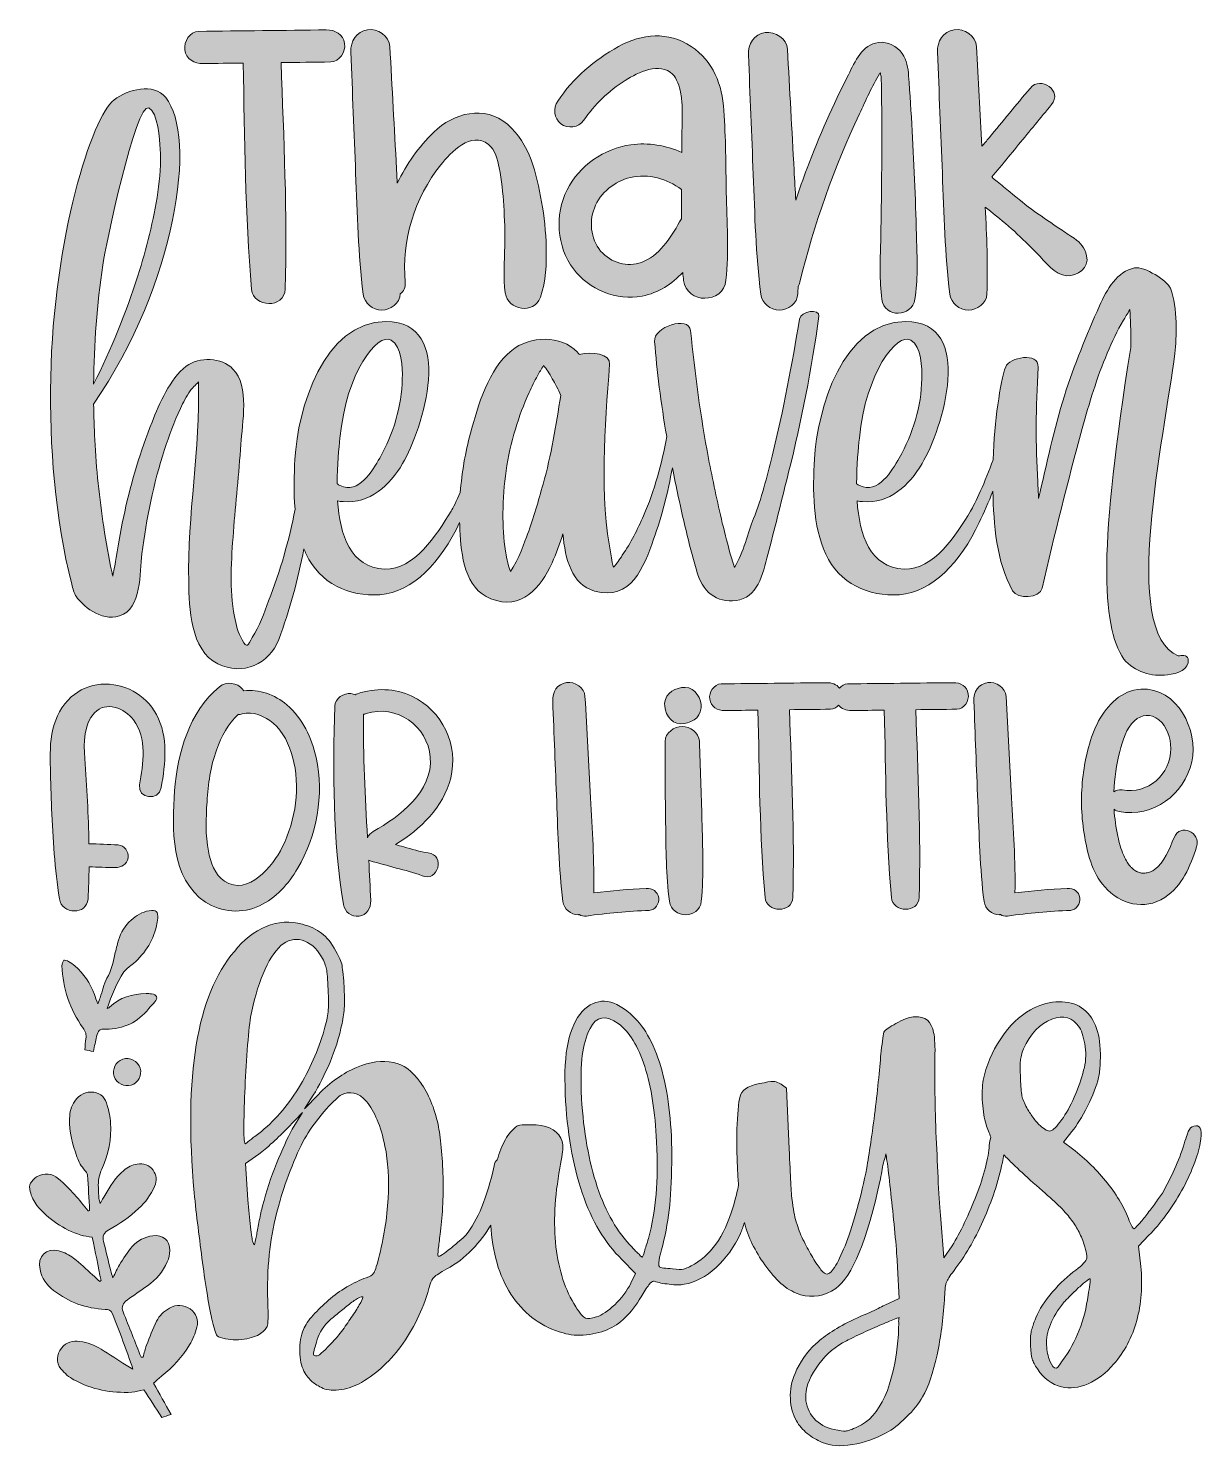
# Model space of a CAD drawing. Header units: inches. Extents: x 140 to 940, y -1024 to -57.
import ezdxf

# ---------------------------------------------------------------- set-up
doc = ezdxf.new("R2010")
doc.units = ezdxf.units.IN
doc.header["$MEASUREMENT"] = 0
doc.layers.add('Layer 1', color=7, linetype='Continuous')

# ---------------------------------------------------------------- blocks, each defined once
blk = doc.blocks.new('block 2')
at = {"layer": 'Layer 1', "true_color": 0xffffff}
h = blk.add_hatch(color=7, dxfattribs=at)
h.dxf.hatch_style = 2
edge = h.paths.add_edge_path()
edge.add_spline(control_points=[(259.15, -81.03), (268.22, -80.92), (277.3, -80.8), (286.38, -80.69), (287.53, -132.15), (287.7, -183.71), (292.17, -235), (293.28, -247.77), (314.66, -248.02), (315.06, -234.89), (316.64, -183.37), (314.05, -131.85), (312.28, -80.36), (323.58, -80.22), (334.87, -80.08), (346.16, -79.93), (352.13, -79.86), (356.3, -72.84), (355.55, -67.47), (354.63, -60.94), (349.08, -58.02), (343.09, -58.09), (314.08, -58.42), (285.07, -58.75), (256.06, -59.08), (250.07, -59.15), (245.87, -66.21), (246.63, -71.6), (247.55, -78.15), (253.13, -81.11), (259.15, -81.03)], knot_values=[0, 0, 0, 0, 1, 1, 1, 2, 2, 2, 3, 3, 3, 4, 4, 4, 5, 5, 5, 6, 6, 6, 7, 7, 7, 8, 8, 8, 9, 9, 9, 10, 10, 10, 10], degree=3, periodic=1)
h = blk.add_hatch(color=7, dxfattribs=at)
h.dxf.hatch_style = 2
edge = h.paths.add_edge_path()
edge.add_spline(control_points=[(363.09, -155.82), (364.18, -183.36), (364.76, -210.89), (368.25, -238.24), (369.04, -244.47), (374.74, -249.23), (380.93, -249.1), (386.73, -248.97), (393.29, -244.53), (393.5, -238.11), (393.5, -238.1), (393.5, -238.08), (393.5, -238.07), (395.7, -236.36), (397.16, -233.67), (396.85, -230.13), (394.31, -201.58), (403.16, -172.52), (421.06, -150.14), (427.93, -141.55), (441.79, -126.72), (453.53, -136.18), (458.3, -140.02), (459.85, -146.43), (461, -152.17), (462.69, -160.63), (463.48, -169.32), (464.02, -177.92), (464.61, -187.19), (464.92, -196.24), (464.73, -205.43), (464.51, -216.05), (463.56, -226.88), (465.07, -237.42), (466.77, -249.3), (484.72, -252.33), (488.98, -240.42), (492.85, -229.63), (493.25, -217.55), (492.96, -206.2), (492.96, -206.2), (492.96, -206.2), (492.96, -206.2), (492.69, -195.84), (491.67, -185.41), (489.79, -175.22), (486.23, -155.96), (482.01, -135.74), (466.48, -122.43), (450.93, -109.1), (429.85, -114.69), (416.26, -127.87), (406.04, -137.77), (397.68, -149.7), (391.46, -162.56), (391.28, -159.33), (391.1, -156.09), (390.93, -152.86), (389.41, -125.04), (387.9, -97.22), (386.39, -69.41), (386, -62.16), (377.98, -57.04), (371.24, -57.99), (363.46, -59.08), (359.53, -65.87), (359.82, -73.14), (360.91, -100.7), (362, -128.26), (363.09, -155.82)], knot_values=[0, 0, 0, 0, 1, 1, 1, 2, 2, 2, 3, 3, 3, 4, 4, 4, 5, 5, 5, 6, 6, 6, 7, 7, 7, 8, 8, 8, 9, 9, 9, 10, 10, 10, 11, 11, 11, 12, 12, 12, 13, 13, 13, 14, 14, 14, 15, 15, 15, 16, 16, 16, 17, 17, 17, 18, 18, 18, 19, 19, 19, 20, 20, 20, 21, 21, 21, 22, 22, 22, 23, 23, 23, 23], degree=3, periodic=1)
h = blk.add_hatch(color=7, dxfattribs=at)
h.dxf.hatch_style = 2
edge = h.paths.add_edge_path()
edge.add_spline(control_points=[(762.95, -155.83), (764.04, -183.37), (764.61, -210.89), (768.1, -238.24), (768.9, -244.48), (774.6, -249.23), (780.78, -249.1), (786.58, -248.98), (793.15, -244.53), (793.36, -238.12), (794, -218.36), (793.26, -198.67), (792.22, -178.97), (793.4, -179.87), (794.57, -180.78), (795.68, -181.69), (801.17, -186.22), (806.88, -190.59), (812.1, -195.42), (817.33, -200.27), (822.36, -205.36), (827.39, -210.41), (833.03, -216.06), (839.42, -225.3), (847.88, -225.73), (854.83, -226.08), (863.32, -220.33), (861.28, -212.2), (859.83, -206.43), (857.63, -203.42), (852.76, -200.17), (849.66, -198.1), (846.57, -196.03), (843.47, -193.96), (837.54, -190), (831.68, -185.92), (825.81, -181.87), (819.94, -177.82), (814.54, -173.12), (809.03, -168.6), (806.16, -166.24), (803.28, -163.88), (800.4, -161.52), (799.2, -160.53), (798.01, -159.55), (796.81, -158.56), (796.73, -158.5), (796.66, -158.44), (796.58, -158.38), (797.19, -157.71), (797.79, -157.06), (798.28, -156.46), (800.06, -154.3), (801.84, -152.14), (803.62, -149.99), (807.38, -145.44), (811.13, -140.88), (814.89, -136.33), (822.4, -127.23), (829.91, -118.12), (837.42, -109.01), (844.99, -99.84), (830.26, -88.81), (822.71, -97.93), (813.39, -109.17), (804.08, -120.41), (794.77, -131.66), (793.16, -133.6), (791.55, -135.53), (789.94, -137.46), (788.71, -114.78), (787.48, -92.09), (786.25, -69.41), (785.85, -62.16), (777.83, -57.04), (771.09, -57.99), (763.31, -59.08), (759.38, -65.87), (759.67, -73.14), (760.76, -100.7), (761.86, -128.26), (762.95, -155.83)], knot_values=[0, 0, 0, 0, 1, 1, 1, 2, 2, 2, 3, 3, 3, 4, 4, 4, 5, 5, 5, 6, 6, 6, 7, 7, 7, 8, 8, 8, 9, 9, 9, 10, 10, 10, 11, 11, 11, 12, 12, 12, 13, 13, 13, 14, 14, 14, 15, 15, 15, 16, 16, 16, 17, 17, 17, 18, 18, 18, 19, 19, 19, 20, 20, 20, 21, 21, 21, 22, 22, 22, 23, 23, 23, 24, 24, 24, 25, 25, 25, 26, 26, 26, 27, 27, 27, 27], degree=3, periodic=1)
h = blk.add_hatch(color=7, dxfattribs=at)
h.dxf.hatch_style = 2
edge = h.paths.add_edge_path()
edge.add_spline(control_points=[(503, -122.06), (507.57, -125.51), (515.09, -124.84), (518.44, -119.88), (525.95, -108.79), (535.54, -99.64), (546.87, -92.48), (555.64, -86.95), (570.37, -79.78), (579.1, -88.32), (581.88, -91.04), (583.88, -96.94), (584.57, -100.52), (585.19, -103.73), (585.43, -106.99), (585.59, -110.25), (585.62, -110.74), (585.7, -114.1), (585.72, -113.81), (585.72, -115.37), (585.68, -116.94), (585.64, -118.51), (585.46, -126.23), (585.38, -133.94), (585.33, -141.66), (574.54, -136.77), (562.46, -134.73), (550.74, -136.4), (532.29, -139.03), (515.63, -150.49), (507.16, -167.14), (498.55, -184.05), (500.2, -205.84), (511.53, -221.09), (521.9, -235.06), (541.11, -243.04), (558.3, -239.6), (569.75, -237.31), (578.66, -231.29), (586.03, -223.47), (586.2, -225.29), (586.39, -227.1), (586.62, -228.9), (588.69, -245.08), (613.7, -245.21), (615.48, -228.76), (617.61, -209.1), (616.12, -188.78), (615.72, -169.03), (615.35, -150.4), (615.33, -131.72), (614.09, -113.11), (612.91, -95.36), (606.86, -79.52), (591.68, -69.31), (576.22, -58.91), (558.13, -60.76), (542.27, -69.4), (525.79, -78.37), (511.26, -90.94), (500.82, -106.61), (497.52, -111.56), (498.04, -118.32), (503, -122.06)], knot_values=[0, 0, 0, 0, 1, 1, 1, 2, 2, 2, 3, 3, 3, 4, 4, 4, 5, 5, 5, 6, 6, 6, 7, 7, 7, 8, 8, 8, 9, 9, 9, 10, 10, 10, 11, 11, 11, 12, 12, 12, 13, 13, 13, 14, 14, 14, 15, 15, 15, 16, 16, 16, 17, 17, 17, 18, 18, 18, 19, 19, 19, 20, 20, 20, 21, 21, 21, 21], degree=3, periodic=1)
edge = h.paths.add_edge_path()
edge.add_spline(control_points=[(585.26, -169.19), (585.26, -175.05), (585.16, -180.96), (585.08, -186.88), (578.84, -197.87), (571.68, -210.37), (559.74, -215.83), (550.31, -220.14), (539.01, -217.84), (531.46, -210.34), (523.69, -202.62), (521.8, -189.84), (525.77, -179.52), (529.82, -168.98), (539.75, -161.19), (550.3, -158.74), (562.85, -155.82), (575.2, -159.5), (585.27, -166.89), (585.27, -167.66), (585.27, -168.42), (585.26, -169.19)], knot_values=[0, 0, 0, 0, 1, 1, 1, 2, 2, 2, 3, 3, 3, 4, 4, 4, 5, 5, 5, 6, 6, 6, 7, 7, 7, 7], degree=3, periodic=1)
h = blk.add_hatch(color=7, dxfattribs=at)
h.dxf.hatch_style = 2
edge = h.paths.add_edge_path()
edge.add_spline(control_points=[(634.07, -156.77), (635.16, -184), (635.74, -211.21), (639.23, -238.24), (640.03, -244.47), (645.71, -249.23), (651.91, -249.1), (657.71, -248.98), (664.27, -244.53), (664.48, -238.11), (664.54, -236.48), (664.58, -234.84), (664.61, -233.21), (665.15, -232.25), (665.56, -231.2), (665.83, -230.09), (675.4, -190.55), (689.14, -152.01), (706.5, -115.23), (710.8, -106.12), (714.96, -96.55), (720.22, -87.96), (720.32, -87.79), (720.51, -87.55), (720.73, -87.28), (720.98, -88.58), (721.25, -89.99), (721.27, -90.34), (721.44, -93.39), (721.4, -96.47), (721.46, -99.54), (721.85, -121.3), (721.69, -143.08), (721.51, -164.85), (721.41, -177.43), (721.22, -190.01), (720.94, -202.59), (720.64, -215.74), (719.95, -228.67), (721.72, -241.74), (723.47, -254.66), (742.29, -254.23), (744.3, -241.63), (746.39, -228.59), (745.77, -215.63), (745.44, -202.47), (745.13, -189.89), (744.72, -177.31), (744.23, -164.73), (743.24, -139.58), (741.78, -114.43), (739.98, -89.32), (739.59, -84.02), (738.81, -78.67), (735.65, -74.22), (732.01, -69.09), (725.89, -65.9), (719.55, -66.65), (708.24, -67.98), (703.47, -79.78), (698.94, -88.62), (688.35, -109.3), (678.94, -130.58), (670.77, -152.33), (668.05, -159.58), (665.49, -166.89), (663.06, -174.23), (662.68, -167.43), (662.28, -160.62), (661.91, -153.81), (660.39, -126.31), (658.88, -98.81), (657.37, -71.3), (656.97, -64.06), (648.96, -58.94), (642.22, -59.89), (634.44, -60.98), (630.51, -67.77), (630.8, -75.04), (631.89, -102.28), (632.98, -129.53), (634.07, -156.77)], knot_values=[0, 0, 0, 0, 1, 1, 1, 2, 2, 2, 3, 3, 3, 4, 4, 4, 5, 5, 5, 6, 6, 6, 7, 7, 7, 8, 8, 8, 9, 9, 9, 10, 10, 10, 11, 11, 11, 12, 12, 12, 13, 13, 13, 14, 14, 14, 15, 15, 15, 16, 16, 16, 17, 17, 17, 18, 18, 18, 19, 19, 19, 20, 20, 20, 21, 21, 21, 22, 22, 22, 23, 23, 23, 24, 24, 24, 25, 25, 25, 26, 26, 26, 27, 27, 27, 27], degree=3, periodic=1)
h = blk.add_hatch(color=7, dxfattribs=at)
h.dxf.hatch_style = 2
edge = h.paths.add_edge_path()
edge.add_spline(control_points=[(172.84, -444.57), (176.29, -449.91), (189.01, -461.84), (202.2, -457.61), (217.27, -452.89), (215.86, -428.09), (217.43, -415.37), (220.42, -391.19), (225.28, -367.48), (232.82, -344.24), (235.96, -334.82), (239.26, -325.24), (243.65, -316.29), (245.54, -312.05), (247.74, -307.97), (250.25, -304.2), (251.35, -302.48), (254.17, -300.12), (255.9, -298.08), (257.15, -343.61), (248.36, -388.68), (249.31, -434.37), (249.62, -452.11), (250.4, -481), (269.09, -490.26), (286.2, -498.74), (304.42, -490.42), (310.7, -473.62), (318.09, -453.96), (323.72, -433.12), (327.85, -411.91), (328.33, -413.13), (328.84, -414.34), (329.39, -415.53), (338.66, -435.31), (358.44, -444.73), (379.64, -443.16), (402.09, -441.59), (421.24, -420.87), (433.96, -394.03), (434.01, -395.76), (434.04, -397.47), (434.13, -399.2), (435.08, -416.15), (437.12, -438.76), (455.33, -445.99), (476.06, -453.99), (489.25, -438.45), (496.94, -421.34), (499.76, -415.05), (502.28, -408.46), (504.32, -401.71), (505.89, -418.82), (510.44, -436.41), (525.83, -440.65), (551.11, -447.56), (559.43, -424.32), (566.18, -405.32), (571.84, -389.54), (575.92, -373.13), (578.96, -356.58), (580.23, -363.13), (581.57, -369.71), (582.99, -376.27), (586.92, -394.01), (590.84, -411.6), (596.18, -428.87), (600.58, -443.16), (611.41, -449.75), (624.91, -446.61), (638.26, -443.32), (641.24, -426.36), (644.7, -413.17), (649.41, -395.43), (653.65, -377.53), (658.2, -359.63), (666.99, -324.62), (673.9, -289.29), (678.77, -253.33), (679.56, -248.15), (666.37, -249.41), (665.58, -255.37), (660.56, -285.68), (654.75, -317.39), (646.9, -348.64), (643.29, -363.08), (639.83, -377.53), (634.33, -391.19), (630.72, -400.61), (627.27, -414.43), (621.3, -424.63), (620.52, -421.65), (619.42, -418.67), (618.95, -417.41), (616.91, -409.72), (614.86, -401.87), (612.98, -394.33), (609.53, -379.57), (606.39, -364.97), (603.56, -350.21), (598.22, -321.48), (594.3, -292.27), (591.31, -263.07), (590.21, -252.7), (565.88, -260.56), (566.82, -270.6), (568.3, -290.22), (571.17, -312.39), (575.09, -335.39), (571.84, -354.01), (566.82, -372.02), (559.27, -389.31), (555.19, -398.73), (550.64, -407.83), (544.83, -416.31), (543.1, -419.14), (541.06, -421.81), (538.86, -424.48), (538.23, -422.43), (537.6, -420.24), (537.45, -418.04), (528.97, -374.86), (532.9, -329.64), (536.19, -285.99), (536.66, -279.08), (524.42, -277.04), (515.47, -279.4), (515, -278.77), (514.68, -278.3), (514.21, -277.83), (503.22, -265.74), (481.55, -266.83), (469.46, -276.57), (453.6, -289.13), (446.38, -314.57), (441.36, -333.09), (437.79, -346.41), (435.42, -359.9), (434.4, -373.5), (431.79, -379.31), (429.49, -383.94), (428.16, -386.17), (418.26, -402.34), (403.03, -426.52), (382.78, -425.73), (359.54, -424.79), (352.32, -402.18), (350.75, -379.26), (352, -379.41), (353.26, -379.73), (354.52, -379.73), (372.89, -381.3), (386.23, -368.58), (395.03, -353.82), (408.84, -330.58), (432.08, -256.79), (383.72, -256.94), (340.86, -257.1), (323.59, -316.92), (321.7, -350.68), (321.05, -361.5), (320.75, -373.33), (321.84, -384.91), (317.74, -406.04), (311.77, -426.69), (303.79, -447.4), (300.65, -455.88), (297.51, -464.67), (292.64, -472.36), (289.5, -477.7), (289.34, -480.37), (285.73, -473.93), (282.91, -469.22), (281.49, -463.57), (280.55, -458.08), (276.94, -439.39), (278.35, -419.29), (279.77, -400.3), (281.18, -380.51), (283.53, -360.57), (284.79, -340.63), (285.73, -326.34), (290.91, -300.91), (279.45, -289.29), (271.76, -281.44), (256.37, -280.65), (247.58, -287.4), (236.43, -296.35), (229.36, -312.53), (224.34, -325.56), (216.49, -345.34), (210.21, -365.75), (205.66, -386.64), (203.3, -396.84), (201.73, -407.36), (199.85, -417.72), (199.22, -421.18), (198.59, -425.73), (197.49, -430.44), (197.33, -429.34), (197.18, -428.4), (196.86, -427.46), (194.82, -417.41), (192.94, -407.2), (191.37, -397), (188.38, -377.22), (186.34, -357.43), (185.24, -337.49), (184.93, -329.48), (184.62, -321.32), (184.46, -313.15), (241.14, -230.72), (255.11, -130.86), (233.6, -104.17), (225.28, -93.97), (207.85, -98.68), (198.43, -105.74), (183.36, -117.2), (157.14, -199.63), (155.25, -295.1), (154.31, -342.04), (158.24, -390.4), (169.54, -436.09), (170.33, -439.08), (171.11, -442.06), (172.84, -444.57)], knot_values=[0, 0, 0, 0, 1, 1, 1, 2, 2, 2, 3, 3, 3, 4, 4, 4, 5, 5, 5, 6, 6, 6, 7, 7, 7, 8, 8, 8, 9, 9, 9, 10, 10, 10, 11, 11, 11, 12, 12, 12, 13, 13, 13, 14, 14, 14, 15, 15, 15, 16, 16, 16, 17, 17, 17, 18, 18, 18, 19, 19, 19, 20, 20, 20, 21, 21, 21, 22, 22, 22, 23, 23, 23, 24, 24, 24, 25, 25, 25, 26, 26, 26, 27, 27, 27, 28, 28, 28, 29, 29, 29, 30, 30, 30, 31, 31, 31, 32, 32, 32, 33, 33, 33, 34, 34, 34, 35, 35, 35, 36, 36, 36, 37, 37, 37, 38, 38, 38, 39, 39, 39, 40, 40, 40, 41, 41, 41, 42, 42, 42, 43, 43, 43, 44, 44, 44, 45, 45, 45, 46, 46, 46, 47, 47, 47, 48, 48, 48, 49, 49, 49, 50, 50, 50, 51, 51, 51, 52, 52, 52, 53, 53, 53, 54, 54, 54, 55, 55, 55, 56, 56, 56, 57, 57, 57, 58, 58, 58, 59, 59, 59, 60, 60, 60, 61, 61, 61, 62, 62, 62, 63, 63, 63, 64, 64, 64, 65, 65, 65, 66, 66, 66, 67, 67, 67, 68, 68, 68, 69, 69, 69, 70, 70, 70, 71, 71, 71, 72, 72, 72, 73, 73, 73, 74, 74, 74, 75, 75, 75, 75], degree=3, periodic=1)
edge = h.paths.add_edge_path()
edge.add_spline(control_points=[(471.97, -330.27), (474.49, -321.79), (477.63, -313.47), (481.39, -305.3), (483.12, -301.38), (485.01, -297.45), (487.05, -293.84), (488.3, -291.64), (489.56, -289.29), (491.13, -286.93), (492.07, -288.19), (493.17, -289.45), (493.96, -290.7), (496.31, -294), (498.04, -297.77), (500.08, -301.22), (501.18, -303.26), (502.12, -305.3), (502.9, -307.35), (499.61, -327.6), (496.47, -348.01), (490.82, -367.79), (487.68, -379.26), (484.38, -390.72), (480.3, -401.87), (478.57, -406.42), (474.02, -419.77), (468.52, -427.46), (466.63, -422.43), (465.54, -416), (465.22, -413.48), (463.81, -405.01), (463.49, -396.21), (463.49, -387.58), (463.49, -368.27), (466.32, -348.8), (471.97, -330.27)], knot_values=[0, 0, 0, 0, 1, 1, 1, 2, 2, 2, 3, 3, 3, 4, 4, 4, 5, 5, 5, 6, 6, 6, 7, 7, 7, 8, 8, 8, 9, 9, 9, 10, 10, 10, 11, 11, 11, 12, 12, 12, 12], degree=3, periodic=1)
edge = h.paths.add_edge_path()
edge.add_spline(control_points=[(352.32, -336.39), (356.72, -291.64), (377.91, -264.17), (387.33, -269.66), (394.87, -273.9), (395.03, -288.66), (394.87, -295.88), (394.56, -314.72), (388.75, -333.57), (379.48, -350.05), (374.61, -358.53), (365.04, -375.02), (352.48, -368.74), (351.69, -368.42), (351.06, -367.95), (350.43, -367.48), (350.43, -354.76), (351.69, -343.14), (352.32, -336.39)], knot_values=[0, 0, 0, 0, 1, 1, 1, 2, 2, 2, 3, 3, 3, 4, 4, 4, 5, 5, 5, 6, 6, 6, 6], degree=3, periodic=1)
edge = h.paths.add_edge_path()
edge.add_spline(control_points=[(190.74, -218.48), (192.47, -207.01), (213.03, -107.31), (222.14, -111.24), (228.42, -114.22), (229.36, -133.06), (229.84, -139.18), (230.62, -149.08), (229.68, -158.81), (228.27, -168.7), (225.44, -188.17), (220.57, -207.01), (214.6, -225.7), (206.6, -251.13), (196.39, -275.78), (184.46, -299.65), (184.77, -272.49), (186.81, -245.32), (190.74, -218.48)], knot_values=[0, 0, 0, 0, 1, 1, 1, 2, 2, 2, 3, 3, 3, 4, 4, 4, 5, 5, 5, 6, 6, 6, 6], degree=3, periodic=1)
h = blk.add_hatch(color=7, dxfattribs=at)
h.dxf.hatch_style = 2
edge = h.paths.add_edge_path()
edge.add_spline(control_points=[(675.8, -350.68), (674.54, -371.56), (674.54, -396.21), (683.49, -415.53), (692.75, -435.31), (712.54, -444.73), (733.73, -443.16), (756.19, -441.59), (775.34, -420.86), (788.06, -394.01), (791.34, -387.19), (794.52, -379.93), (797.46, -372.66), (797.92, -395.47), (799.65, -420.53), (810.84, -440.49), (814.14, -446.46), (829.37, -445.67), (830.94, -438.61), (839.26, -402.34), (848.52, -365.75), (858.26, -329.95), (863.12, -312.53), (868.31, -295.1), (875.37, -278.45), (878.67, -270.76), (881.96, -263.22), (886.52, -256), (887.46, -254.43), (889.03, -251.76), (890.76, -248.78), (890.76, -249.41), (890.76, -250.04), (890.91, -250.66), (891.39, -258.51), (891.39, -266.52), (891.39, -274.53), (869.88, -408.77), (870.82, -463.73), (886.68, -487.12), (894.05, -495.76), (905.36, -499.21), (916.51, -497.8), (922.95, -497.02), (931.58, -494.66), (930.48, -486.81), (930.01, -483.98), (925.46, -484.45), (923.73, -484.93), (884.01, -467.97), (914.31, -337.18), (921.38, -278.61), (922.63, -267.93), (923.57, -247.68), (918.39, -234.18), (916.35, -229.15), (900.81, -219.1), (893.9, -220.36), (882.44, -222.56), (875.06, -234.96), (870.03, -246.27), (861.24, -266.36), (852.76, -286.62), (846.17, -307.5), (838.94, -330.43), (834.08, -353.98), (828.58, -377.53), (828.42, -373.76), (828.11, -369.99), (827.95, -366.22), (826.54, -340.32), (826.54, -316.14), (828.27, -288.03), (828.9, -277.2), (808.33, -281.59), (806.13, -287.72), (802.26, -298.65), (798.52, -324.74), (797.57, -351.19), (792.23, -365.91), (785.08, -381.45), (782.25, -386.17), (772.36, -402.34), (757.13, -426.52), (736.87, -425.73), (713.64, -424.79), (706.41, -402.18), (704.84, -379.26), (706.1, -379.41), (707.36, -379.73), (708.61, -379.73), (726.98, -381.3), (740.33, -368.58), (749.12, -353.82), (762.94, -330.58), (786.18, -256.79), (737.82, -256.94), (694.95, -257.1), (677.68, -316.92), (675.8, -350.68)], knot_values=[0, 0, 0, 0, 1, 1, 1, 2, 2, 2, 3, 3, 3, 4, 4, 4, 5, 5, 5, 6, 6, 6, 7, 7, 7, 8, 8, 8, 9, 9, 9, 10, 10, 10, 11, 11, 11, 12, 12, 12, 13, 13, 13, 14, 14, 14, 15, 15, 15, 16, 16, 16, 17, 17, 17, 18, 18, 18, 19, 19, 19, 20, 20, 20, 21, 21, 21, 22, 22, 22, 23, 23, 23, 24, 24, 24, 25, 25, 25, 26, 26, 26, 27, 27, 27, 28, 28, 28, 29, 29, 29, 30, 30, 30, 31, 31, 31, 32, 32, 32, 33, 33, 33, 33], degree=3, periodic=1)
edge = h.paths.add_edge_path()
edge.add_spline(control_points=[(741.43, -269.66), (748.96, -273.9), (749.12, -288.66), (748.96, -295.88), (748.65, -314.72), (742.84, -333.57), (733.58, -350.05), (728.71, -358.53), (719.13, -375.02), (706.57, -368.74), (705.79, -368.42), (705.16, -367.95), (704.53, -367.48), (704.53, -354.76), (705.79, -343.14), (706.41, -336.39), (710.81, -291.64), (732.01, -264.17), (741.43, -269.66)], knot_values=[0, 0, 0, 0, 1, 1, 1, 2, 2, 2, 3, 3, 3, 4, 4, 4, 5, 5, 5, 6, 6, 6, 6], degree=3, periodic=1)
h = blk.add_hatch(color=7, dxfattribs=at)
h.dxf.hatch_style = 2
edge = h.paths.add_edge_path()
edge.add_spline(control_points=[(316.27, -518.3), (307.92, -511.13), (297.4, -507.57), (286.81, -508.72), (286.6, -508.4), (286.39, -508.09), (286.15, -507.79), (282.42, -503.08), (274.9, -501.94), (270.18, -505.91), (249.48, -523.33), (241.66, -550.94), (239.68, -576.98), (237.79, -601.87), (236.99, -636.97), (260.7, -652.69), (271.58, -659.9), (285.75, -660.77), (297.58, -655.25), (308.82, -649.99), (317.36, -640.33), (323.56, -629.78), (336.71, -607.38), (341.75, -579.7), (336.09, -554.19), (333.07, -540.57), (327.02, -527.53), (316.27, -518.3)], knot_values=[0, 0, 0, 0, 1, 1, 1, 2, 2, 2, 3, 3, 3, 4, 4, 4, 5, 5, 5, 6, 6, 6, 7, 7, 7, 8, 8, 8, 9, 9, 9, 9], degree=3, periodic=1)
edge = h.paths.add_edge_path()
edge.add_spline(control_points=[(313.06, -615.35), (306.73, -628.12), (290.01, -648.92), (273.7, -638.56), (267.14, -634.38), (264.05, -625.2), (262.7, -618.04), (260.6, -606.94), (261.05, -595.52), (261.79, -584.3), (262.58, -572.32), (264.2, -560.34), (268.18, -549.16), (271.59, -539.57), (276.36, -531.06), (282.94, -524.95), (283.85, -524.91), (284.78, -524.76), (285.69, -524.5), (293.26, -522.29), (301.19, -525.98), (306.87, -530.78), (313.65, -536.52), (317.81, -545.4), (320.1, -553.81), (325.59, -574.05), (322.3, -596.72), (313.06, -615.35)], knot_values=[0, 0, 0, 0, 1, 1, 1, 2, 2, 2, 3, 3, 3, 4, 4, 4, 5, 5, 5, 6, 6, 6, 7, 7, 7, 8, 8, 8, 9, 9, 9, 9], degree=3, periodic=1)
h = blk.add_hatch(color=7, dxfattribs=at)
h.dxf.hatch_style = 2
edge = h.paths.add_edge_path()
edge.add_spline(control_points=[(523.15, -581.62), (521.9, -558.59), (520.65, -535.55), (519.4, -512.52), (519.07, -506.52), (512.43, -502.28), (506.85, -503.06), (500.4, -503.97), (497.15, -509.59), (497.39, -515.61), (498.3, -538.43), (499.2, -561.26), (500.1, -584.08), (501.01, -606.89), (501.48, -629.68), (504.37, -652.33), (505.03, -657.49), (509.75, -661.43), (514.87, -661.32), (515.08, -661.31), (515.28, -661.29), (515.49, -661.28), (516.79, -662.11), (518.43, -662.52), (520.4, -662.25), (534.6, -660.26), (548.88, -658.97), (563.21, -658.38), (567.29, -658.21), (570.16, -653.61), (569.63, -649.86), (569.02, -645.5), (565.2, -643.26), (561.11, -643.44), (549.18, -643.96), (537.27, -644.97), (525.42, -646.45), (525.79, -624.81), (524.33, -603.25), (523.15, -581.62)], knot_values=[0, 0, 0, 0, 1, 1, 1, 2, 2, 2, 3, 3, 3, 4, 4, 4, 5, 5, 5, 6, 6, 6, 7, 7, 7, 8, 8, 8, 9, 9, 9, 10, 10, 10, 11, 11, 11, 12, 12, 12, 13, 13, 13, 13], degree=3, periodic=1)
h = blk.add_hatch(color=7, dxfattribs=at)
h.dxf.hatch_style = 2
edge = h.paths.add_edge_path()
edge.add_spline(control_points=[(810.18, -581.62), (808.93, -558.59), (807.68, -535.55), (806.43, -512.52), (806.1, -506.52), (799.46, -502.28), (793.88, -503.06), (787.43, -503.97), (784.18, -509.59), (784.42, -515.61), (785.33, -538.43), (786.23, -561.26), (787.13, -584.08), (788.04, -606.89), (788.51, -629.68), (791.4, -652.33), (792.06, -657.49), (796.78, -661.43), (801.9, -661.32), (802.11, -661.31), (802.31, -661.29), (802.52, -661.28), (803.82, -662.11), (805.46, -662.52), (807.43, -662.25), (821.63, -660.26), (835.91, -658.97), (850.24, -658.38), (854.32, -658.21), (857.19, -653.61), (856.66, -649.86), (856.05, -645.5), (852.23, -643.26), (848.14, -643.44), (836.21, -643.96), (824.3, -644.97), (812.45, -646.45), (812.82, -624.81), (811.36, -603.25), (810.18, -581.62)], knot_values=[0, 0, 0, 0, 1, 1, 1, 2, 2, 2, 3, 3, 3, 4, 4, 4, 5, 5, 5, 6, 6, 6, 7, 7, 7, 8, 8, 8, 9, 9, 9, 10, 10, 10, 11, 11, 11, 12, 12, 12, 13, 13, 13, 13], degree=3, periodic=1)
h = blk.add_hatch(color=7, dxfattribs=at)
h.dxf.hatch_style = 2
edge = h.paths.add_edge_path()
edge.add_spline(control_points=[(155.89, -588.93), (156.61, -609.62), (158.08, -630.07), (161.13, -650.56), (162.71, -661.22), (180.03, -661.88), (180.68, -650.46), (181.09, -643.22), (181.31, -635.98), (181.38, -628.74), (187.34, -628.95), (193.29, -629.14), (199.25, -629.17), (203.44, -629.18), (207.36, -626.99), (207.95, -622.47), (208.46, -618.52), (205.46, -614.04), (201.25, -613.77), (194.61, -613.36), (187.97, -613.16), (181.32, -612.94), (180.99, -593.55), (179.78, -574.17), (178.4, -554.8), (177.62, -544), (177.82, -531.46), (185.05, -523.78), (192.96, -515.37), (205.64, -520.51), (211.71, -528.49), (221.29, -541.07), (218.11, -558.41), (215.76, -572.79), (214.21, -582.29), (228.97, -584.16), (230.56, -574.72), (233.32, -558.3), (235.71, -540.18), (227.28, -524.91), (219.46, -510.74), (205.49, -503.25), (189.4, -504.21), (182.13, -504.64), (174.7, -508.07), (169.28, -512.88), (162.58, -518.84), (158.84, -526.33), (156.69, -534.94), (154.51, -543.7), (154.9, -552.8), (155.02, -561.76), (155.15, -570.82), (155.58, -579.88), (155.89, -588.93)], knot_values=[0, 0, 0, 0, 1, 1, 1, 2, 2, 2, 3, 3, 3, 4, 4, 4, 5, 5, 5, 6, 6, 6, 7, 7, 7, 8, 8, 8, 9, 9, 9, 10, 10, 10, 11, 11, 11, 12, 12, 12, 13, 13, 13, 14, 14, 14, 15, 15, 15, 16, 16, 16, 17, 17, 17, 18, 18, 18, 18], degree=3, periodic=1)
h = blk.add_hatch(color=7, dxfattribs=at)
h.dxf.hatch_style = 2
edge = h.paths.add_edge_path()
edge.add_spline(control_points=[(427.86, -568.17), (433.46, -545.97), (422.11, -522.14), (401.45, -512.37), (389.77, -506.86), (376.42, -506.6), (364.29, -510.65), (363.73, -510.84), (363.22, -511.12), (362.76, -511.45), (361.9, -511.05), (360.94, -510.76), (359.88, -510.62), (355.01, -509.99), (348.97, -513.78), (348.82, -519.14), (347.56, -564.1), (347.45, -609.92), (354.78, -654.39), (355.6, -659.4), (360.27, -663.1), (365.38, -662.38), (370.81, -661.62), (373.59, -656.86), (373.37, -651.77), (372.98, -642.59), (372.5, -633.42), (372, -624.25), (372.29, -624.39), (372.59, -624.51), (372.9, -624.6), (378.84, -626.24), (384.78, -627.88), (390.72, -629.52), (396.57, -631.13), (402.82, -632.33), (408.38, -634.78), (419.18, -639.54), (424.48, -620.55), (412.53, -619.16), (406.89, -618.51), (401.3, -616.54), (395.82, -615.07), (393.97, -614.58), (392.13, -614.08), (390.29, -613.59), (407.44, -602.77), (422.7, -588.59), (427.86, -568.17)], knot_values=[0, 0, 0, 0, 1, 1, 1, 2, 2, 2, 3, 3, 3, 4, 4, 4, 5, 5, 5, 6, 6, 6, 7, 7, 7, 8, 8, 8, 9, 9, 9, 10, 10, 10, 11, 11, 11, 12, 12, 12, 13, 13, 13, 14, 14, 14, 15, 15, 15, 16, 16, 16, 16], degree=3, periodic=1)
edge = h.paths.add_edge_path()
edge.add_spline(control_points=[(375.12, -604.67), (373.37, -605.69), (371.95, -607.13), (371.15, -608.82), (369.59, -580.8), (368.12, -552.79), (368.37, -524.66), (368.97, -524.59), (369.59, -524.46), (370.19, -524.26), (390.9, -517.5), (412.17, -532.66), (413.93, -553.96), (415.89, -577.63), (393.06, -594.2), (375.12, -604.67)], knot_values=[0, 0, 0, 0, 1, 1, 1, 2, 2, 2, 3, 3, 3, 4, 4, 4, 5, 5, 5, 5], degree=3, periodic=1)
h = blk.add_hatch(color=7, dxfattribs=at)
h.dxf.hatch_style = 2
edge = h.paths.add_edge_path()
edge.add_spline(control_points=[(584.48, -531.21), (591, -531.21), (597.9, -527.73), (598.52, -520.4), (599.03, -514.36), (594.72, -506.35), (587.71, -506.35), (581.19, -506.35), (574.29, -509.83), (573.67, -517.16), (573.16, -523.2), (577.47, -531.21), (584.48, -531.21)], knot_values=[0, 0, 0, 0, 1, 1, 1, 2, 2, 2, 3, 3, 3, 4, 4, 4, 4], degree=3, periodic=1)
h = blk.add_hatch(color=7, dxfattribs=at)
h.dxf.hatch_style = 2
edge = h.paths.add_edge_path()
edge.add_spline(control_points=[(780.67, -510.92), (779.92, -505.51), (775.32, -503.09), (770.36, -503.15), (746.34, -503.42), (722.31, -503.7), (698.29, -503.97), (696.11, -504), (694.22, -505.14), (692.84, -506.79), (690.9, -504.29), (687.68, -503.11), (684.25, -503.15), (660.23, -503.42), (636.21, -503.7), (612.19, -503.97), (607.22, -504.03), (603.75, -509.88), (604.38, -514.34), (605.14, -519.76), (609.76, -522.21), (614.74, -522.15), (622.26, -522.05), (629.77, -521.96), (637.29, -521.86), (638.24, -564.47), (638.39, -607.17), (642.09, -649.65), (643.01, -660.21), (660.71, -660.42), (661.04, -649.55), (662.35, -606.89), (660.21, -564.23), (658.74, -521.59), (668.09, -521.47), (677.44, -521.35), (686.79, -521.24), (688.95, -521.21), (690.82, -520.09), (692.2, -518.46), (694.14, -520.99), (697.39, -522.19), (700.85, -522.15), (708.36, -522.05), (715.88, -521.96), (723.4, -521.86), (724.35, -564.47), (724.49, -607.17), (728.19, -649.65), (729.12, -660.21), (746.82, -660.42), (747.15, -649.55), (748.46, -606.89), (746.31, -564.23), (744.85, -521.59), (754.2, -521.47), (763.55, -521.35), (772.9, -521.24), (777.84, -521.17), (781.3, -515.36), (780.67, -510.92)], knot_values=[0, 0, 0, 0, 1, 1, 1, 2, 2, 2, 3, 3, 3, 4, 4, 4, 5, 5, 5, 6, 6, 6, 7, 7, 7, 8, 8, 8, 9, 9, 9, 10, 10, 10, 11, 11, 11, 12, 12, 12, 13, 13, 13, 14, 14, 14, 15, 15, 15, 16, 16, 16, 17, 17, 17, 18, 18, 18, 19, 19, 19, 20, 20, 20, 20], degree=3, periodic=1)
h = blk.add_hatch(color=7, dxfattribs=at)
h.dxf.hatch_style = 2
edge = h.paths.add_edge_path()
edge.add_spline(control_points=[(932.92, -557.14), (937.59, -535.48), (923.28, -506.4), (898.34, -507.53), (885.17, -508.13), (875.38, -518.39), (869.48, -529.26), (863.44, -540.39), (860.45, -553.97), (858.88, -566.45), (857.23, -579.5), (857.51, -593.05), (859.58, -606.04), (861.59, -618.65), (864.85, -632.68), (873.66, -642.42), (884.23, -654.1), (900.69, -658.78), (914.49, -649.63), (926.68, -641.54), (931.92, -628.38), (936.22, -615.01), (939.44, -604.98), (924.96, -598.72), (920.91, -608.72), (917.74, -616.53), (914.47, -625.63), (907.3, -630.72), (906.8, -631.07), (906.54, -631.27), (906.4, -631.38), (906.47, -631.3), (906.37, -631.29), (905.27, -631.88), (905.27, -631.88), (904.19, -632.33), (904.17, -632.38), (903.15, -632.68), (902.08, -632.82), (901.05, -633.03), (900.97, -633.05), (900.34, -633.08), (900.03, -633.11), (899.37, -633.01), (897.87, -632.79), (898.04, -632.9), (897.44, -632.7), (896.85, -632.42), (896.27, -632.22), (895.75, -632.05), (895.48, -631.97), (895.33, -631.95), (895.22, -631.84), (894.99, -631.66), (894.55, -631.37), (893.69, -630.77), (892.82, -630.14), (892.04, -629.43), (892.1, -629.45), (890.98, -628.28), (890.83, -628.09), (890.15, -627.28), (889.5, -626.44), (888.93, -625.55), (888.43, -624.79), (887.19, -622.35), (886.56, -620.91), (884.5, -616.24), (883.59, -612.72), (882.56, -607.9), (881.28, -601.87), (880.38, -595.62), (879.98, -589.43), (880.91, -590.22), (882.11, -590.8), (883.57, -591.07), (906.48, -595.24), (928.11, -579.48), (932.92, -557.14)], knot_values=[0, 0, 0, 0, 1, 1, 1, 2, 2, 2, 3, 3, 3, 4, 4, 4, 5, 5, 5, 6, 6, 6, 7, 7, 7, 8, 8, 8, 9, 9, 9, 10, 10, 10, 11, 11, 11, 12, 12, 12, 13, 13, 13, 14, 14, 14, 15, 15, 15, 16, 16, 16, 17, 17, 17, 18, 18, 18, 19, 19, 19, 20, 20, 20, 21, 21, 21, 22, 22, 22, 23, 23, 23, 24, 24, 24, 25, 25, 25, 26, 26, 26, 26], degree=3, periodic=1)
edge = h.paths.add_edge_path()
edge.add_spline(control_points=[(879.86, -577.65), (880.25, -568.41), (881.47, -559.08), (883.83, -550.14), (885.75, -542.89), (888.39, -534.06), (893.91, -529.15), (898.8, -524.78), (904.87, -523.9), (910.55, -528.47), (916.16, -532.96), (918.6, -541.02), (918.63, -547.99), (918.71, -565.77), (903.05, -579.36), (885.49, -576.27), (883.11, -575.85), (881.22, -576.47), (879.86, -577.65)], knot_values=[0, 0, 0, 0, 1, 1, 1, 2, 2, 2, 3, 3, 3, 4, 4, 4, 5, 5, 5, 6, 6, 6, 6], degree=3, periodic=1)
h = blk.add_hatch(color=7, dxfattribs=at)
h.dxf.hatch_style = 2
edge = h.paths.add_edge_path()
edge.add_spline(control_points=[(576.98, -652.21), (578.6, -664.26), (597.49, -664.57), (598.66, -652.1), (600.38, -633.7), (599.6, -615.19), (599.11, -596.74), (598.64, -578.84), (598.06, -560.96), (597.33, -543.07), (597.09, -537.22), (590.93, -532.98), (585.59, -533.02), (580.36, -533.05), (573.94, -537.32), (573.95, -543.18), (573.95, -561.68), (574.09, -580.16), (574.35, -598.66), (574.61, -616.54), (574.58, -634.46), (576.98, -652.21)], knot_values=[0, 0, 0, 0, 1, 1, 1, 2, 2, 2, 3, 3, 3, 4, 4, 4, 5, 5, 5, 6, 6, 6, 7, 7, 7, 7], degree=3, periodic=1)
h = blk.add_hatch(color=7, dxfattribs=at)
h.dxf.hatch_style = 2
edge = h.paths.add_edge_path()
edge.add_spline(control_points=[(209.96, -695.96), (218.87, -688.92), (224.78, -679.98), (227.38, -668.9), (227.77, -667.23), (228.06, -665.52), (228.17, -663.81), (228.49, -659.17), (227.05, -657.93), (222.33, -658.67), (217.54, -659.44), (213.49, -661.77), (210, -665.01), (205.9, -668.8), (202.99, -673.41), (201.42, -678.78), (200.5, -681.93), (199.66, -685.12), (199.04, -688.34), (197.93, -694.04), (196.35, -699.48), (193.59, -704.71), (191.43, -708.8), (190.44, -713.51), (188.9, -717.94), (188.5, -719.11), (188.02, -720.25), (187.26, -722.22), (186.34, -719.58), (185.71, -717.66), (184.99, -715.76), (182.13, -708.18), (177.97, -701.46), (171.67, -696.24), (170.35, -695.15), (168.98, -694.07), (167.48, -693.25), (166.47, -692.7), (164.6, -692.01), (164.18, -692.44), (163.35, -693.28), (162.87, -694.86), (162.93, -696.12), (163.56, -711.66), (168.26, -725.91), (177.27, -738.59), (178.95, -740.97), (179.77, -743.04), (179.21, -745.86), (178.76, -748.14), (178.72, -750.5), (178.45, -753.44), (180.41, -753.81), (182.24, -754.16), (184.37, -754.57), (185.14, -750.87), (185.75, -747.67), (186.47, -744.49), (187.49, -740.03), (188.24, -739.27), (192.8, -739.31), (204.89, -739.42), (214.63, -734.81), (222.11, -725.31), (223.36, -723.72), (224.96, -722.4), (226.21, -720.81), (228.5, -717.91), (227.68, -715.94), (223.97, -715.31), (222.75, -715.1), (221.48, -715.13), (220.24, -715.15), (210.88, -715.3), (202.29, -717.53), (195.42, -724.39), (195.12, -724.68), (194.67, -724.82), (193.67, -725.39), (196.84, -716.27), (200.19, -707.91), (205.11, -700.3), (206.24, -698.54), (208.26, -697.31), (209.96, -695.96)], knot_values=[0, 0, 0, 0, 1, 1, 1, 2, 2, 2, 3, 3, 3, 4, 4, 4, 5, 5, 5, 6, 6, 6, 7, 7, 7, 8, 8, 8, 9, 9, 9, 10, 10, 10, 11, 11, 11, 12, 12, 12, 13, 13, 13, 14, 14, 14, 15, 15, 15, 16, 16, 16, 17, 17, 17, 18, 18, 18, 19, 19, 19, 20, 20, 20, 21, 21, 21, 22, 22, 22, 23, 23, 23, 24, 24, 24, 25, 25, 25, 26, 26, 26, 27, 27, 27, 28, 28, 28, 28], degree=3, periodic=1)
h = blk.add_hatch(color=7, dxfattribs=at)
h.dxf.hatch_style = 2
edge = h.paths.add_edge_path()
edge.add_spline(control_points=[(935.71, -805.27), (933.72, -805.36), (932.26, -806.17), (931.33, -807.71), (930.41, -809.24), (929.23, -812.53), (927.8, -817.58), (924.02, -829.38), (919.06, -840.56), (912.9, -851.13), (911.35, -853.53), (909.56, -856.1), (907.53, -858.84), (905.49, -861.6), (903.54, -864.18), (901.66, -866.58), (899.78, -869), (898.04, -871.07), (896.46, -872.8), (894.88, -874.53), (893.92, -875.4), (893.6, -875.42), (892.93, -875.45), (891.85, -873.68), (890.36, -870.09), (887.32, -861.6), (882.36, -853.02), (875.49, -844.37), (868.62, -835.72), (860.71, -827.96), (851.77, -821.06), (851.77, -821.06), (845.58, -816.36), (845.58, -816.36), (845.58, -816.36), (851.22, -809.13), (851.22, -809.13), (854.68, -804.99), (858.24, -799.27), (861.89, -791.96), (865.54, -784.66), (868.06, -778.16), (869.46, -772.44), (870, -769.76), (870.36, -766.68), (870.54, -763.18), (870.7, -759.69), (870.72, -756.29), (870.57, -752.97), (869.91, -738.73), (865.15, -728.99), (856.28, -723.75), (851.52, -721.31), (846.16, -720.31), (840.21, -720.75), (834.25, -721.19), (828.52, -723.03), (823.03, -726.26), (815.57, -730.26), (808.82, -736.8), (802.77, -745.87), (796.7, -754.94), (792.74, -764.34), (790.86, -774.05), (790.06, -778.4), (789.88, -783.55), (790.32, -789.51), (790.76, -795.47), (791.56, -800.41), (792.74, -804.34), (793.8, -807.64), (794.92, -810.49), (796.08, -812.94), (795.55, -814.43), (795.15, -816.33), (794.9, -818.68), (794.75, -822.67), (793.89, -827.69), (792.35, -833.74), (790.8, -839.78), (788.75, -846.02), (786.23, -852.44), (783.7, -858.87), (781, -865.13), (778.13, -871.24), (775.25, -877.35), (772.42, -882.63), (769.64, -887.07), (769.64, -887.07), (764.04, -895.29), (764.04, -895.29), (764.04, -895.29), (761.84, -869), (761.84, -869), (761.2, -862.39), (760.66, -854.11), (760.21, -844.17), (759.75, -834.23), (759.29, -823.97), (758.8, -813.36), (758.31, -802.76), (758.01, -792.65), (757.91, -783.02), (757.79, -773.4), (757.77, -765.6), (757.83, -759.63), (757.99, -755.97), (758, -752.48), (757.85, -749.17), (757.7, -745.86), (757.42, -743.38), (757.02, -741.73), (755.67, -734.16), (751.35, -730.54), (744.07, -730.87), (741.41, -730.99), (737.73, -732.24), (733.03, -734.61), (728.33, -736.99), (725.18, -739.04), (723.6, -740.77), (722.97, -741.47), (722.54, -743.06), (722.33, -745.56), (722.11, -748.06), (721.75, -750.99), (721.24, -754.33), (720.8, -759.33), (720.25, -765.41), (719.58, -772.58), (718.92, -779.75), (718.09, -787.17), (717.12, -794.85), (716.14, -802.54), (715.14, -809.88), (714.14, -816.9), (713.13, -823.92), (712.24, -829.61), (711.44, -833.95), (709.55, -843.67), (707.4, -852.9), (704.98, -861.64), (702.56, -870.38), (700.09, -878.05), (697.57, -884.64), (695.05, -891.22), (692.63, -896.49), (690.32, -900.4), (688.01, -904.33), (686.03, -906.33), (684.37, -906.4), (683.38, -906.45), (682, -905.44), (680.25, -903.36), (678.49, -901.28), (676.62, -898.54), (674.64, -895.15), (672.66, -891.75), (670.67, -888.11), (668.67, -884.21), (666.66, -880.32), (665.07, -876.41), (663.9, -872.48), (663.12, -870.2), (662.53, -867.98), (662.1, -865.84), (661.67, -863.71), (661.21, -860.9), (660.72, -857.44), (660.23, -853.98), (659.85, -849.43), (659.6, -843.8), (659.34, -838.17), (658.99, -830.55), (658.55, -820.93), (658.55, -820.93), (656.66, -779.69), (656.66, -779.69), (656.66, -779.69), (653.05, -776.87), (653.05, -776.87), (651.34, -775.95), (649.91, -775.35), (648.74, -775.07), (647.56, -774.8), (645.16, -775.07), (641.55, -775.9), (632.32, -777.32), (626.97, -780.05), (625.49, -784.1), (624.89, -785.46), (624.42, -787.81), (624.07, -791.14), (623.73, -794.48), (623.41, -798.48), (623.13, -803.14), (622.84, -807.8), (622.75, -812.86), (622.83, -818.34), (622.91, -823.81), (623.08, -829.2), (623.32, -834.5), (623.5, -838.46), (623.75, -842.23), (624.05, -845.81), (623.32, -849.51), (622.57, -852.75), (621.79, -855.49), (618.67, -867.25), (614.86, -876.55), (610.37, -883.4), (605.86, -890.25), (600.39, -895.64), (593.93, -899.58), (590.69, -901.4), (588.25, -902.5), (586.61, -902.91), (584.97, -903.32), (582.47, -903.27), (579.13, -902.75), (576.8, -902.53), (574.8, -902.38), (573.14, -902.28), (571.47, -902.19), (570.46, -901.83), (570.1, -901.17), (569.06, -900.23), (569.83, -895.38), (572.42, -886.63), (574.66, -877.56), (576.23, -868.45), (577.15, -859.27), (578.05, -850.1), (578.53, -838.87), (578.59, -825.59), (578.49, -801.69), (575.97, -781.48), (571.05, -764.93), (566.11, -748.4), (559.13, -736.35), (550.09, -728.79), (537.9, -718.07), (527, -717.57), (517.43, -727.3), (512.98, -732.48), (509.78, -739.52), (507.86, -748.4), (505.92, -757.29), (505.29, -769.02), (505.96, -783.6), (507.14, -809.44), (510.98, -831.92), (517.51, -851.04), (524.03, -870.17), (533.02, -885.28), (544.48, -896.37), (544.48, -896.37), (553.88, -905.9), (553.88, -905.9), (553.88, -905.9), (550.7, -912.52), (550.7, -912.52), (547.96, -917.96), (544.28, -922.86), (539.67, -927.22), (535.05, -931.58), (530.95, -934.34), (527.35, -935.5), (523.74, -936.66), (521.19, -936.95), (519.67, -936.35), (518.15, -935.76), (515.95, -933.2), (513.09, -928.68), (505.99, -917.39), (501.5, -903.74), (499.62, -887.72), (497.73, -871.7), (498.64, -853.82), (502.34, -834.06), (503.64, -826.37), (504.32, -821.6), (504.4, -819.77), (504.48, -817.95), (503.97, -815.89), (502.89, -813.62), (499.64, -807.46), (492.76, -804.46), (482.24, -804.6), (477.63, -804.48), (474.84, -804.61), (473.86, -804.98), (472.9, -805.36), (471.16, -806.94), (468.66, -809.7), (466.16, -812.48), (463.94, -816.32), (462.03, -821.21), (461.14, -823.49), (460.33, -825.9), (459.6, -828.41), (458.44, -829.27), (457.71, -830.67), (457.41, -832.63), (452.74, -854.09), (446.32, -869.82), (438.15, -879.82), (437.2, -880.86), (435.69, -882.26), (433.61, -884.01), (431.53, -885.78), (429.54, -887.43), (427.62, -889.02), (425.7, -890.6), (423.93, -891.93), (422.32, -893), (420.71, -894.07), (419.73, -894.44), (419.39, -894.13), (419.04, -893.81), (419.05, -892.24), (419.42, -889.39), (419.79, -886.56), (420.21, -883.13), (420.69, -879.13), (421.44, -873.79), (421.99, -867.7), (422.35, -860.88), (422.7, -854.06), (422.79, -847.16), (422.64, -840.2), (422.49, -833.23), (422.1, -826.53), (421.47, -820.08), (420.84, -813.64), (420.11, -808.44), (419.27, -804.49), (416.75, -792.99), (412.74, -783.38), (407.24, -775.66), (401.74, -767.95), (395.64, -763.42), (388.94, -762.06), (381.22, -760.42), (372.81, -761.55), (363.7, -765.46), (354.58, -769.36), (345.9, -775.48), (337.65, -783.83), (337.65, -783.83), (328.14, -793.73), (328.14, -793.73), (328.14, -793.73), (334.19, -784.48), (334.19, -784.48), (338.21, -778), (342.01, -770.43), (345.61, -761.8), (349.2, -753.17), (351.66, -745.51), (353.02, -738.81), (354.14, -734.44), (354.88, -730.43), (355.21, -726.75), (355.54, -723.09), (355.55, -717.94), (355.25, -711.31), (355.07, -707.34), (354.84, -704.2), (354.57, -701.88), (354.29, -699.58), (354.04, -697.6), (353.8, -695.94), (353.55, -694.3), (353.07, -692.82), (352.35, -691.53), (351.62, -690.24), (350.71, -688.45), (349.61, -686.17), (346.7, -680.67), (343.45, -676.58), (339.84, -673.92), (336.24, -671.27), (331.91, -669.23), (326.86, -667.8), (318.46, -665.52), (310.18, -666.07), (302.04, -669.43), (293.89, -672.79), (286.68, -678.43), (280.4, -686.35), (254.89, -716.41), (245.78, -771.27), (253.07, -850.94), (253.76, -858.55), (254.61, -866.39), (255.65, -874.48), (256.68, -882.57), (257.71, -890.57), (258.74, -898.49), (259.76, -906.41), (260.85, -913.83), (262, -920.75), (263.14, -927.67), (264.34, -933.76), (265.57, -939.01), (266.79, -943.93), (267.67, -946.88), (268.22, -947.85), (268.76, -948.82), (270.2, -949.59), (272.55, -950.14), (277.25, -951.26), (282.08, -951.45), (287.02, -950.73), (291.97, -950), (295.72, -948.76), (298.31, -946.97), (300.87, -945.2), (302.44, -943.3), (303.02, -941.28), (303.32, -940.61), (303.44, -937.86), (303.39, -933.05), (303.34, -928.24), (303.18, -923.02), (302.93, -917.38), (303.05, -905.76), (303.74, -895.35), (304.98, -886.16), (306.22, -876.98), (308.42, -867.01), (311.58, -856.23), (313.58, -849.17), (316.29, -841.33), (319.72, -832.7), (323.14, -824.08), (326.39, -817.21), (329.48, -812.09), (332.56, -806.97), (336.55, -801.56), (341.44, -795.85), (346.32, -790.15), (350.05, -786.42), (352.63, -784.63), (359.1, -781.02), (365.05, -782.41), (370.5, -788.8), (375.93, -795.19), (380.13, -805.29), (383.08, -819.1), (385.22, -829.63), (385.93, -841.55), (385.22, -854.86), (384.5, -868.17), (382.3, -881.88), (378.64, -895.99), (377.22, -901.37), (376.12, -904.66), (375.35, -905.85), (374.58, -907.06), (372.88, -908.04), (370.26, -908.82), (366.01, -910.35), (361.63, -912.45), (357.1, -915.15), (352.57, -917.85), (348.4, -920.86), (344.57, -924.19), (340.74, -927.53), (337.24, -930.92), (334.08, -934.38), (330.92, -937.85), (328.74, -941.1), (327.55, -944.14), (325.75, -948.21), (324.9, -953.15), (325, -958.95), (325.09, -964.76), (326.04, -969.28), (327.86, -972.51), (329.66, -975.75), (331.51, -978.16), (333.42, -979.73), (335.31, -981.31), (337.79, -982.85), (340.85, -984.37), (344.22, -985.55), (348.38, -985.77), (353.33, -985.04), (358.28, -984.32), (362.85, -982.7), (367.05, -980.18), (377.73, -974.05), (387.19, -965.15), (395.46, -953.49), (403.72, -941.82), (409.83, -928.43), (413.79, -913.31), (414.36, -911.29), (415.28, -909.67), (416.55, -908.45), (417.82, -907.23), (420.72, -905.36), (425.26, -902.82), (431.41, -899.55), (437.19, -895.14), (442.58, -889.58), (447.7, -884.31), (451.87, -878.76), (455.17, -872.97), (455.24, -874), (455.31, -875.03), (455.41, -876.04), (456.94, -894.9), (461.96, -910.35), (470.48, -922.41), (479, -934.47), (490.32, -942.51), (504.45, -946.51), (509.16, -947.96), (514.49, -948.37), (520.44, -947.77), (526.39, -947.17), (531.63, -945.76), (536.18, -943.56), (544.63, -939.53), (552.23, -931.54), (558.99, -919.61), (561.15, -916.19), (562.79, -913.88), (563.9, -912.66), (565.01, -911.45), (565.9, -911), (566.58, -911.29), (569.27, -912.17), (572.7, -912.84), (576.88, -913.31), (581.05, -913.79), (584.45, -913.8), (587.09, -913.34), (594.66, -912), (601.87, -908.18), (608.72, -901.9), (615.57, -895.61), (621.11, -887.89), (625.34, -878.73), (626.18, -876.57), (627.1, -874.05), (628.08, -871.22), (628.24, -871.84), (628.4, -872.5), (628.57, -873.1), (631.34, -882.94), (636.26, -892.51), (643.33, -901.81), (650.42, -911.77), (658.09, -917.98), (666.34, -920.43), (674.58, -922.87), (682.57, -921.42), (690.29, -916.09), (701.56, -908.28), (711.71, -883.41), (720.74, -841.49), (721.3, -839.15), (721.7, -836.97), (721.94, -834.97), (722.17, -832.96), (722.59, -831.12), (723.18, -829.43), (723.76, -827.75), (724.19, -826.07), (724.45, -824.4), (724.86, -826.37), (725.49, -830.82), (726.3, -837.75), (727.12, -844.69), (727.96, -852.2), (728.82, -860.3), (729.7, -868.4), (730.47, -876.33), (731.16, -884.09), (731.84, -891.87), (732.28, -897.74), (732.46, -901.71), (732.46, -901.71), (733.44, -923.08), (733.44, -923.08), (733.44, -923.08), (723.68, -927.51), (723.68, -927.51), (721.09, -928.96), (717.68, -930.61), (713.45, -932.46), (709.22, -934.32), (705.48, -935.98), (702.23, -937.46), (691.51, -942.6), (683.04, -948.05), (676.83, -953.81), (670.62, -959.57), (665.87, -966.35), (662.57, -974.13), (660.16, -979.55), (659.1, -985.25), (659.37, -991.21), (659.65, -997.17), (661.04, -1002.25), (663.55, -1006.45), (665.36, -1009.69), (667.82, -1012.56), (670.92, -1015.08), (674.02, -1017.59), (677.43, -1019.59), (681.16, -1021.09), (686.57, -1023.49), (693.4, -1024.01), (701.64, -1022.64), (709.87, -1021.27), (717.56, -1018.59), (724.68, -1014.61), (728.89, -1012.43), (733.46, -1008.9), (738.39, -1004.03), (743.31, -999.15), (747, -994.5), (749.45, -990.08), (753.45, -983.25), (756.75, -973.73), (759.35, -961.48), (761.94, -949.25), (763.61, -936.81), (764.36, -924.16), (764.55, -921.16), (764.69, -918.75), (764.78, -916.91), (764.86, -915.09), (765.13, -913.59), (765.57, -912.4), (766.01, -911.22), (766.62, -910.03), (767.4, -908.83), (768.17, -907.64), (769.34, -906), (770.91, -903.94), (778.12, -894.64), (784.74, -883.31), (790.77, -869.91), (796.79, -856.53), (801.16, -843.29), (803.89, -830.22), (804.28, -828.3), (804.6, -826.59), (804.86, -825.03), (806.72, -827.02), (808.8, -829.14), (811.16, -831.38), (814.8, -834.87), (819.39, -839.15), (824.94, -844.2), (830.81, -849.24), (835.65, -853.5), (839.47, -856.98), (843.28, -860.46), (846.33, -863.64), (848.62, -866.52), (850.91, -869.4), (852.86, -872.14), (854.47, -874.72), (856.09, -877.3), (857.46, -880.23), (858.61, -883.49), (860.89, -889.7), (861.82, -893.72), (861.4, -895.56), (860.99, -897.41), (858.54, -900.1), (854.05, -903.62), (848.58, -907.53), (843.25, -912.5), (838.05, -918.55), (832.85, -924.6), (829.05, -930.49), (826.66, -936.25), (825.17, -939.97), (824.15, -943.01), (823.59, -945.35), (823.03, -947.7), (822.86, -951.03), (823.05, -955.33), (823.24, -959.31), (823.62, -962.28), (824.21, -964.24), (824.8, -966.21), (825.97, -968.48), (827.76, -971.06), (832.04, -977.51), (837.53, -981.56), (844.25, -983.25), (849.96, -984.64), (855.98, -983.96), (862.33, -981.18), (868.68, -978.4), (874.53, -973.89), (879.89, -967.67), (887.14, -959.37), (892.33, -949.51), (895.47, -938.08), (898.59, -926.65), (899.52, -914.32), (898.26, -901.1), (898.26, -901.1), (896.63, -887.23), (896.63, -887.23), (896.63, -887.23), (903.76, -879.93), (903.76, -879.93), (907.57, -876.11), (911.42, -871.53), (915.34, -866.21), (919.24, -860.88), (922.81, -855.33), (926.03, -849.53), (929.25, -843.74), (931.97, -837.98), (934.2, -832.23), (936.43, -826.48), (937.94, -821.44), (938.74, -817.08), (940.36, -809.04), (939.35, -805.1), (935.71, -805.27)], knot_values=[0, 0, 0, 0, 1, 1, 1, 2, 2, 2, 3, 3, 3, 4, 4, 4, 5, 5, 5, 6, 6, 6, 7, 7, 7, 8, 8, 8, 9, 9, 9, 10, 10, 10, 11, 11, 11, 12, 12, 12, 13, 13, 13, 14, 14, 14, 15, 15, 15, 16, 16, 16, 17, 17, 17, 18, 18, 18, 19, 19, 19, 20, 20, 20, 21, 21, 21, 22, 22, 22, 23, 23, 23, 24, 24, 24, 25, 25, 25, 26, 26, 26, 27, 27, 27, 28, 28, 28, 29, 29, 29, 30, 30, 30, 31, 31, 31, 32, 32, 32, 33, 33, 33, 34, 34, 34, 35, 35, 35, 36, 36, 36, 37, 37, 37, 38, 38, 38, 39, 39, 39, 40, 40, 40, 41, 41, 41, 42, 42, 42, 43, 43, 43, 44, 44, 44, 45, 45, 45, 46, 46, 46, 47, 47, 47, 48, 48, 48, 49, 49, 49, 50, 50, 50, 51, 51, 51, 52, 52, 52, 53, 53, 53, 54, 54, 54, 55, 55, 55, 56, 56, 56, 57, 57, 57, 58, 58, 58, 59, 59, 59, 60, 60, 60, 61, 61, 61, 62, 62, 62, 63, 63, 63, 64, 64, 64, 65, 65, 65, 66, 66, 66, 67, 67, 67, 68, 68, 68, 69, 69, 69, 70, 70, 70, 71, 71, 71, 72, 72, 72, 73, 73, 73, 74, 74, 74, 75, 75, 75, 76, 76, 76, 77, 77, 77, 78, 78, 78, 79, 79, 79, 80, 80, 80, 81, 81, 81, 82, 82, 82, 83, 83, 83, 84, 84, 84, 85, 85, 85, 86, 86, 86, 87, 87, 87, 88, 88, 88, 89, 89, 89, 90, 90, 90, 91, 91, 91, 92, 92, 92, 93, 93, 93, 94, 94, 94, 95, 95, 95, 96, 96, 96, 97, 97, 97, 98, 98, 98, 99, 99, 99, 100, 100, 100, 101, 101, 101, 102, 102, 102, 103, 103, 103, 104, 104, 104, 105, 105, 105, 106, 106, 106, 107, 107, 107, 108, 108, 108, 109, 109, 109, 110, 110, 110, 111, 111, 111, 112, 112, 112, 113, 113, 113, 114, 114, 114, 115, 115, 115, 116, 116, 116, 117, 117, 117, 118, 118, 118, 119, 119, 119, 120, 120, 120, 121, 121, 121, 122, 122, 122, 123, 123, 123, 124, 124, 124, 125, 125, 125, 126, 126, 126, 127, 127, 127, 128, 128, 128, 129, 129, 129, 130, 130, 130, 131, 131, 131, 132, 132, 132, 133, 133, 133, 134, 134, 134, 135, 135, 135, 136, 136, 136, 137, 137, 137, 138, 138, 138, 139, 139, 139, 140, 140, 140, 141, 141, 141, 142, 142, 142, 143, 143, 143, 144, 144, 144, 145, 145, 145, 146, 146, 146, 147, 147, 147, 148, 148, 148, 149, 149, 149, 150, 150, 150, 151, 151, 151, 152, 152, 152, 153, 153, 153, 154, 154, 154, 155, 155, 155, 156, 156, 156, 157, 157, 157, 158, 158, 158, 159, 159, 159, 160, 160, 160, 161, 161, 161, 162, 162, 162, 163, 163, 163, 164, 164, 164, 165, 165, 165, 166, 166, 166, 167, 167, 167, 168, 168, 168, 169, 169, 169, 170, 170, 170, 171, 171, 171, 172, 172, 172, 173, 173, 173, 174, 174, 174, 175, 175, 175, 176, 176, 176, 177, 177, 177, 178, 178, 178, 179, 179, 179, 180, 180, 180, 181, 181, 181, 182, 182, 182, 183, 183, 183, 184, 184, 184, 185, 185, 185, 186, 186, 186, 187, 187, 187, 188, 188, 188, 189, 189, 189, 190, 190, 190, 191, 191, 191, 192, 192, 192, 193, 193, 193, 194, 194, 194, 195, 195, 195, 196, 196, 196, 197, 197, 197, 198, 198, 198, 199, 199, 199, 200, 200, 200, 201, 201, 201, 202, 202, 202, 203, 203, 203, 204, 204, 204, 205, 205, 205, 206, 206, 206, 207, 207, 207, 208, 208, 208, 209, 209, 209, 210, 210, 210, 211, 211, 211, 212, 212, 212, 213, 213, 213, 214, 214, 214, 215, 215, 215, 216, 216, 216, 217, 217, 217, 218, 218, 218, 219, 219, 219, 220, 220, 220, 221, 221, 221, 222, 222, 222, 223, 223, 223, 224, 224, 224, 225, 225, 225, 226, 226, 226, 227, 227, 227, 228, 228, 228, 229, 229, 229, 230, 230, 230, 231, 231, 231, 232, 232, 232, 233, 233, 233, 234, 234, 234, 235, 235, 235, 236, 236, 236, 237, 237, 237, 238, 238, 238, 239, 239, 239, 240, 240, 240, 241, 241, 241, 242, 242, 242, 243, 243, 243, 244, 244, 244, 244], degree=3, periodic=1)
edge = h.paths.add_edge_path()
edge.add_spline(control_points=[(286.92, -807.06), (286.93, -800.09), (287.14, -791.86), (287.54, -782.39), (287.93, -772.91), (288.49, -763.34), (289.21, -753.68), (289.93, -744.02), (290.67, -736.51), (291.42, -731.17), (293.56, -720.11), (296.44, -710.27), (300.02, -701.64), (303.61, -693.01), (307.63, -686.6), (312.09, -682.41), (316.56, -678.56), (321.4, -677.34), (326.62, -678.76), (331.83, -680.19), (336.23, -683.97), (339.84, -690.11), (341.64, -693.35), (342.76, -696.12), (343.2, -698.42), (343.64, -700.72), (344.02, -705.35), (344.34, -712.31), (344.64, -718.94), (344.62, -724), (344.29, -727.5), (343.95, -731), (343.05, -735.11), (341.61, -739.82), (337.61, -753.95), (331.74, -767.25), (324.02, -779.72), (316.28, -792.2), (307.29, -802.48), (297.04, -810.59), (294.46, -812.37), (292.38, -813.96), (290.79, -815.35), (289.19, -816.76), (288.22, -817.46), (287.9, -817.48), (287.23, -817.51), (286.91, -814.04), (286.92, -807.06)], knot_values=[0, 0, 0, 0, 1, 1, 1, 2, 2, 2, 3, 3, 3, 4, 4, 4, 5, 5, 5, 6, 6, 6, 7, 7, 7, 8, 8, 8, 9, 9, 9, 10, 10, 10, 11, 11, 11, 12, 12, 12, 13, 13, 13, 14, 14, 14, 15, 15, 15, 16, 16, 16, 16], degree=3, periodic=1)
edge = h.paths.add_edge_path()
edge.add_spline(control_points=[(319.91, -807.55), (316.58, -813.67), (313, -821.48), (309.16, -830.94), (305.33, -840.42), (302.17, -850.02), (299.67, -859.76), (298.82, -862.79), (298.07, -866.15), (297.42, -869.83), (296.77, -873.52), (296.17, -876.69), (295.64, -879.37), (294.84, -883.39), (294.37, -885.65), (294.23, -886.16), (294.09, -886.66), (293.65, -886.11), (292.92, -884.47), (292.54, -883.17), (292.04, -879.7), (291.46, -874.08), (290.88, -868.47), (290.27, -862.36), (289.64, -855.74), (289.64, -855.74), (288.01, -830.92), (288.01, -830.92), (288.01, -830.92), (297.07, -824.53), (297.07, -824.53), (299.61, -822.75), (302.76, -820.12), (306.54, -816.63), (310.32, -813.14), (313.61, -810), (316.44, -807.21), (316.44, -807.21), (326.77, -796.28), (326.77, -796.28), (326.77, -796.28), (319.91, -807.55), (319.91, -807.55)], knot_values=[0, 0, 0, 0, 1, 1, 1, 2, 2, 2, 3, 3, 3, 4, 4, 4, 5, 5, 5, 6, 6, 6, 7, 7, 7, 8, 8, 8, 9, 9, 9, 10, 10, 10, 11, 11, 11, 12, 12, 12, 13, 13, 13, 14, 14, 14, 14], degree=3, periodic=1)
edge = h.paths.add_edge_path()
edge.add_spline(control_points=[(366.55, -925.68), (365.32, -927.9), (363.7, -930.54), (361.68, -933.62), (359.66, -936.7), (357.49, -939.87), (355.15, -943.13), (352.81, -946.39), (350.53, -949.24), (348.32, -951.66), (345.78, -954.43), (343.4, -956.86), (341.18, -958.96), (338.95, -961.05), (337.51, -962.11), (336.84, -962.14), (335.18, -962.22), (334.34, -961.84), (334.3, -961.02), (334.26, -960.19), (334.96, -957.42), (336.41, -952.7), (337.52, -948.01), (340.13, -943.4), (344.25, -938.9), (345.84, -937.5), (347.91, -935.74), (350.48, -933.63), (353.04, -931.52), (355.52, -929.5), (357.92, -927.56), (360.32, -925.63), (362.49, -924.12), (364.43, -923.03), (366.38, -921.95), (367.52, -921.57), (367.87, -921.88), (368.21, -922.2), (367.77, -923.47), (366.55, -925.68)], knot_values=[0, 0, 0, 0, 1, 1, 1, 2, 2, 2, 3, 3, 3, 4, 4, 4, 5, 5, 5, 6, 6, 6, 7, 7, 7, 8, 8, 8, 9, 9, 9, 10, 10, 10, 11, 11, 11, 12, 12, 12, 13, 13, 13, 13], degree=3, periodic=1)
edge = h.paths.add_edge_path()
edge.add_spline(control_points=[(567.85, -851.98), (566.99, -862.31), (565.29, -872.35), (562.75, -882.09), (561.58, -885.46), (560.63, -888.41), (559.92, -890.93), (559.2, -893.45), (558.67, -894.73), (558.35, -894.74), (557.67, -894.44), (556.98, -893.81), (556.27, -892.84), (555.57, -892.21), (554.79, -891.5), (553.93, -890.71), (553.06, -889.92), (552.28, -889.04), (551.57, -888.08), (541.47, -877.92), (533.55, -864.18), (527.77, -846.84), (522, -829.51), (518.42, -809.42), (517.05, -786.58), (516.47, -773.99), (516.6, -764.27), (517.46, -757.43), (518.3, -750.58), (520.1, -744.44), (522.84, -739), (527.1, -730.51), (533.52, -729.39), (542.11, -735.63), (549.66, -741.26), (555.67, -751.03), (560.13, -764.93), (564.58, -778.85), (567.27, -795.9), (568.2, -816.11), (568.82, -829.69), (568.7, -841.65), (567.85, -851.98)], knot_values=[0, 0, 0, 0, 1, 1, 1, 2, 2, 2, 3, 3, 3, 4, 4, 4, 5, 5, 5, 6, 6, 6, 7, 7, 7, 8, 8, 8, 9, 9, 9, 10, 10, 10, 11, 11, 11, 12, 12, 12, 13, 13, 13, 14, 14, 14, 14], degree=3, periodic=1)
edge = h.paths.add_edge_path()
edge.add_spline(control_points=[(733.11, -943.01), (733, -944.35), (732.99, -945.84), (733.06, -947.5), (730.03, -982.83), (720.7, -1003.84), (705.07, -1010.53), (701.18, -1012.37), (698.48, -1013.32), (696.99, -1013.39), (695.5, -1013.46), (692.9, -1013.08), (689.22, -1012.25), (683.52, -1011.18), (678.92, -1008.65), (675.42, -1004.67), (671.92, -1000.67), (670.05, -996.03), (669.81, -990.73), (669.53, -984.77), (671.88, -978.02), (676.85, -970.49), (681.81, -962.96), (687.86, -957.21), (694.98, -953.23), (696.93, -952.14), (700, -950.59), (704.23, -948.57), (708.45, -946.55), (712.68, -944.62), (716.91, -942.76), (721.14, -940.91), (724.89, -939.33), (728.15, -938.01), (731.4, -936.7), (733.2, -936.04), (733.54, -936.02), (733.25, -937.03), (733.14, -938.21), (733.2, -939.53), (733.24, -940.52), (733.21, -941.69), (733.11, -943.01)], knot_values=[0, 0, 0, 0, 1, 1, 1, 2, 2, 2, 3, 3, 3, 4, 4, 4, 5, 5, 5, 6, 6, 6, 7, 7, 7, 8, 8, 8, 9, 9, 9, 10, 10, 10, 11, 11, 11, 12, 12, 12, 13, 13, 13, 14, 14, 14, 14], degree=3, periodic=1)
edge = h.paths.add_edge_path()
edge.add_spline(control_points=[(836.77, -808.8), (835.12, -809.21), (832.75, -807.99), (829.63, -805.14), (827.89, -803.56), (826.23, -801.65), (824.64, -799.39), (823.04, -797.15), (821.7, -795.05), (820.61, -793.1), (818.8, -789.87), (817.68, -787.1), (817.24, -784.79), (816.8, -782.49), (816.46, -778.52), (816.2, -772.89), (815.94, -767.26), (815.92, -763.28), (816.15, -760.94), (816.37, -758.61), (817.08, -755.92), (818.27, -752.88), (823.1, -742.37), (829.51, -735.6), (837.51, -732.57), (845.51, -729.55), (851.81, -731.42), (856.44, -738.18), (858.25, -741.42), (859.53, -745.84), (860.28, -751.45), (861.04, -757.07), (860.7, -762.39), (859.27, -767.43), (857.87, -773.15), (855.74, -779.22), (852.89, -785.65), (850.02, -792.09), (847.19, -797.2), (844.38, -800.98), (840.94, -805.79), (838.41, -808.4), (836.77, -808.8)], knot_values=[0, 0, 0, 0, 1, 1, 1, 2, 2, 2, 3, 3, 3, 4, 4, 4, 5, 5, 5, 6, 6, 6, 7, 7, 7, 8, 8, 8, 9, 9, 9, 10, 10, 10, 11, 11, 11, 12, 12, 12, 13, 13, 13, 14, 14, 14, 14], degree=3, periodic=1)
edge = h.paths.add_edge_path()
edge.add_spline(control_points=[(863.46, -913.4), (863.23, -915.57), (862.84, -918), (862.3, -920.67), (860.09, -937.7), (854.3, -952.58), (844.92, -965.29), (843.99, -966.66), (843.12, -967.86), (842.35, -968.89), (841.56, -969.92), (841, -970.45), (840.68, -970.47), (839.02, -970.54), (837.54, -968.95), (836.23, -965.69), (834.91, -962.43), (834.17, -958.81), (833.98, -954.83), (833.56, -945.56), (837.43, -935.93), (845.61, -925.92), (846.87, -924.54), (848.53, -922.8), (850.6, -920.71), (852.66, -918.63), (854.65, -916.71), (856.56, -914.96), (858.48, -913.21), (860.15, -911.81), (861.6, -910.74), (863.05, -909.68), (863.78, -909.32), (863.79, -909.65), (863.81, -909.98), (863.69, -911.23), (863.46, -913.4)], knot_values=[0, 0, 0, 0, 1, 1, 1, 2, 2, 2, 3, 3, 3, 4, 4, 4, 5, 5, 5, 6, 6, 6, 7, 7, 7, 8, 8, 8, 9, 9, 9, 10, 10, 10, 11, 11, 11, 12, 12, 12, 12], degree=3, periodic=1)
h = blk.add_hatch(color=7, dxfattribs=at)
h.dxf.hatch_style = 2
edge = h.paths.add_edge_path()
edge.add_spline(control_points=[(202.65, -760.66), (198.31, -763.22), (196.77, -768.92), (199.26, -773.25), (201.77, -777.65), (207.39, -779.22), (211.8, -776.77), (216.23, -774.31), (217.89, -768.72), (215.53, -764.28), (213.09, -759.71), (207.1, -758.02), (202.65, -760.66)], knot_values=[0, 0, 0, 0, 1, 1, 1, 2, 2, 2, 3, 3, 3, 4, 4, 4, 4], degree=3, periodic=1)
h = blk.add_hatch(color=7, dxfattribs=at)
h.dxf.hatch_style = 2
edge = h.paths.add_edge_path()
edge.add_spline(control_points=[(250.28, -930.16), (245.76, -927.06), (240.99, -926.87), (236.13, -929.59), (232.31, -931.72), (229.28, -934.73), (227.41, -938.55), (224.81, -943.86), (222.68, -949.42), (220.54, -954.94), (219.54, -957.51), (218.99, -960.25), (218.24, -962.92), (217.77, -962.97), (217.3, -963.02), (216.83, -963.08), (212.77, -952.76), (208.72, -942.44), (204.64, -932.13), (203.27, -928.67), (204.31, -926.11), (207.3, -924.06), (211.94, -920.87), (216.5, -917.57), (221.13, -914.37), (227.21, -910.17), (231.78, -904.69), (234.71, -897.96), (235.75, -895.59), (236.4, -892.85), (236.42, -890.27), (236.48, -883.31), (231.68, -879.25), (224.75, -880.25), (219.32, -881.03), (214.44, -883.48), (210.87, -887.52), (207.49, -891.33), (204.84, -895.82), (202.09, -900.15), (200.52, -902.62), (199.4, -905.37), (197.66, -908.83), (196.97, -906.71), (196.49, -905.47), (196.17, -904.2), (194.52, -897.52), (192.99, -890.82), (191.25, -884.17), (190.25, -880.34), (191.63, -877.94), (194.96, -876.11), (202.25, -872.1), (209.04, -867.36), (215.16, -861.71), (219.82, -857.41), (223.45, -852.37), (226.02, -846.56), (227.77, -842.63), (227.53, -838.95), (225, -835.48), (222.32, -831.8), (218.54, -830.71), (214.22, -831.32), (210.73, -831.82), (207.7, -833.36), (205.01, -835.67), (199.43, -840.44), (195.61, -846.5), (192.06, -852.79), (191.14, -854.42), (190.23, -856.05), (188.95, -858.34), (188.56, -856.79), (188.19, -855.88), (188.12, -854.93), (187.92, -852.44), (187.88, -849.94), (187.73, -847.44), (187.48, -843.01), (188.22, -838.91), (190.15, -834.75), (194.77, -824.81), (196.75, -814.19), (196.07, -803.23), (195.83, -799.23), (194.87, -795.21), (193.79, -791.32), (192.51, -786.7), (189.79, -782.95), (184.65, -782.37), (179.26, -781.75), (174.84, -784.08), (171.64, -788.38), (169.03, -791.89), (168.27, -796.08), (168.14, -800.36), (167.87, -809.43), (170.07, -818.02), (173.16, -826.45), (174.41, -829.86), (175.93, -833.04), (178.6, -835.63), (179.44, -836.44), (180.24, -837.7), (180.32, -838.81), (180.9, -846.86), (181.29, -854.93), (181.74, -862.99), (181.39, -863.11), (181.04, -863.22), (180.69, -863.34), (177.63, -859.62), (174.72, -855.76), (171.47, -852.21), (168.01, -848.42), (164.51, -844.57), (160.52, -841.38), (156.08, -837.82), (150.94, -836.9), (145.66, -840.13), (141.88, -842.45), (140.02, -845.69), (141.22, -850.01), (142.16, -853.39), (143.65, -856.92), (145.85, -859.58), (153.8, -869.2), (163.9, -875.89), (175.78, -879.77), (178.13, -880.53), (180.65, -880.75), (183.59, -881.31), (185.57, -891.05), (187.58, -900.93), (189.59, -910.81), (189.29, -910.99), (188.99, -911.17), (188.69, -911.36), (187.06, -909.89), (185.42, -908.43), (183.79, -906.96), (179.49, -903.1), (175.41, -898.96), (170.81, -895.48), (167.89, -893.27), (164.38, -891.42), (160.85, -890.54), (151.9, -888.3), (146.1, -894.27), (147.98, -903.31), (149.22, -909.24), (152.5, -913.91), (157.22, -917.57), (167.55, -925.57), (179.31, -929.83), (192.34, -930.43), (194.79, -930.55), (196.43, -930.98), (197.39, -933.49), (202.14, -945.87), (207.02, -958.2), (211.22, -971.21), (209.68, -970.3), (208.12, -969.43), (206.62, -968.47), (200.95, -964.86), (195.38, -961.09), (189.62, -957.63), (185.18, -954.96), (180.42, -952.88), (175.2, -952.24), (170.26, -951.64), (165.85, -952.68), (162.57, -956.77), (159.12, -961.07), (158.67, -966.87), (162.23, -971.05), (164.7, -973.97), (167.75, -976.7), (171.09, -978.5), (183.36, -985.11), (196.63, -987.69), (210.52, -986.89), (213.13, -986.74), (215.71, -985.92), (218.77, -985.31), (222.66, -991.29), (226.72, -997.54), (231, -1004.14), (232.92, -1003.51), (234.78, -1002.91), (237.3, -1002.08), (233.22, -994.79), (229.36, -987.89), (225.33, -980.68), (227.44, -978.83), (229.11, -977.23), (230.9, -975.81), (238.46, -969.84), (244.9, -962.8), (249.89, -954.61), (252.13, -950.94), (253.81, -946.75), (254.86, -942.57), (256.08, -937.72), (254.65, -933.16), (250.28, -930.16)], knot_values=[0, 0, 0, 0, 1, 1, 1, 2, 2, 2, 3, 3, 3, 4, 4, 4, 5, 5, 5, 6, 6, 6, 7, 7, 7, 8, 8, 8, 9, 9, 9, 10, 10, 10, 11, 11, 11, 12, 12, 12, 13, 13, 13, 14, 14, 14, 15, 15, 15, 16, 16, 16, 17, 17, 17, 18, 18, 18, 19, 19, 19, 20, 20, 20, 21, 21, 21, 22, 22, 22, 23, 23, 23, 24, 24, 24, 25, 25, 25, 26, 26, 26, 27, 27, 27, 28, 28, 28, 29, 29, 29, 30, 30, 30, 31, 31, 31, 32, 32, 32, 33, 33, 33, 34, 34, 34, 35, 35, 35, 36, 36, 36, 37, 37, 37, 38, 38, 38, 39, 39, 39, 40, 40, 40, 41, 41, 41, 42, 42, 42, 43, 43, 43, 44, 44, 44, 45, 45, 45, 46, 46, 46, 47, 47, 47, 48, 48, 48, 49, 49, 49, 50, 50, 50, 51, 51, 51, 52, 52, 52, 53, 53, 53, 54, 54, 54, 55, 55, 55, 56, 56, 56, 57, 57, 57, 58, 58, 58, 59, 59, 59, 60, 60, 60, 61, 61, 61, 62, 62, 62, 63, 63, 63, 64, 64, 64, 65, 65, 65, 66, 66, 66, 67, 67, 67, 68, 68, 68, 69, 69, 69, 69], degree=3, periodic=1)
at = {"layer": 'Layer 1', "lineweight": 0}
for points, knots in [([(259.15, -81.03), (268.22, -80.92), (277.3, -80.8), (286.38, -80.69), (287.53, -132.15), (287.7, -183.71), (292.17, -235), (293.28, -247.77), (314.66, -248.02), (315.06, -234.89), (316.64, -183.37), (314.05, -131.85), (312.28, -80.36), (323.58, -80.22), (334.87, -80.08), (346.16, -79.93), (352.13, -79.86), (356.3, -72.84), (355.55, -67.47), (354.63, -60.94), (349.08, -58.02), (343.09, -58.09), (314.08, -58.42), (285.07, -58.75), (256.06, -59.08), (250.07, -59.15), (245.87, -66.21), (246.63, -71.6), (247.55, -78.15), (253.13, -81.11), (259.15, -81.03)], [0, 0, 0, 0, 1, 1, 1, 2, 2, 2, 3, 3, 3, 4, 4, 4, 5, 5, 5, 6, 6, 6, 7, 7, 7, 8, 8, 8, 9, 9, 9, 10, 10, 10, 10]), ([(363.09, -155.82), (364.18, -183.36), (364.76, -210.89), (368.25, -238.24), (369.04, -244.47), (374.74, -249.23), (380.93, -249.1), (386.73, -248.97), (393.29, -244.53), (393.5, -238.11), (393.5, -238.1), (393.5, -238.08), (393.5, -238.07), (395.7, -236.36), (397.16, -233.67), (396.85, -230.13), (394.31, -201.58), (403.16, -172.52), (421.06, -150.14), (427.93, -141.55), (441.79, -126.72), (453.53, -136.18), (458.3, -140.02), (459.85, -146.43), (461, -152.17), (462.69, -160.63), (463.48, -169.32), (464.02, -177.92), (464.61, -187.19), (464.92, -196.24), (464.73, -205.43), (464.51, -216.05), (463.56, -226.88), (465.07, -237.42), (466.77, -249.3), (484.72, -252.33), (488.98, -240.42), (492.85, -229.63), (493.25, -217.55), (492.96, -206.2), (492.96, -206.2), (492.96, -206.2), (492.96, -206.2), (492.69, -195.84), (491.67, -185.41), (489.79, -175.22), (486.23, -155.96), (482.01, -135.74), (466.48, -122.43), (450.93, -109.1), (429.85, -114.69), (416.26, -127.87), (406.04, -137.77), (397.68, -149.7), (391.46, -162.56), (391.28, -159.33), (391.1, -156.09), (390.93, -152.86), (389.41, -125.04), (387.9, -97.22), (386.39, -69.41), (386, -62.16), (377.98, -57.04), (371.24, -57.99), (363.46, -59.08), (359.53, -65.87), (359.82, -73.14), (360.91, -100.7), (362, -128.26), (363.09, -155.82)], [0, 0, 0, 0, 1, 1, 1, 2, 2, 2, 3, 3, 3, 4, 4, 4, 5, 5, 5, 6, 6, 6, 7, 7, 7, 8, 8, 8, 9, 9, 9, 10, 10, 10, 11, 11, 11, 12, 12, 12, 13, 13, 13, 14, 14, 14, 15, 15, 15, 16, 16, 16, 17, 17, 17, 18, 18, 18, 19, 19, 19, 20, 20, 20, 21, 21, 21, 22, 22, 22, 23, 23, 23, 23]), ([(762.95, -155.83), (764.04, -183.37), (764.61, -210.89), (768.1, -238.24), (768.9, -244.48), (774.6, -249.23), (780.78, -249.1), (786.58, -248.98), (793.15, -244.53), (793.36, -238.12), (794, -218.36), (793.26, -198.67), (792.22, -178.97), (793.4, -179.87), (794.57, -180.78), (795.68, -181.69), (801.17, -186.22), (806.88, -190.59), (812.1, -195.42), (817.33, -200.27), (822.36, -205.36), (827.39, -210.41), (833.03, -216.06), (839.42, -225.3), (847.88, -225.73), (854.83, -226.08), (863.32, -220.33), (861.28, -212.2), (859.83, -206.43), (857.63, -203.42), (852.76, -200.17), (849.66, -198.1), (846.57, -196.03), (843.47, -193.96), (837.54, -190), (831.68, -185.92), (825.81, -181.87), (819.94, -177.82), (814.54, -173.12), (809.03, -168.6), (806.16, -166.24), (803.28, -163.88), (800.4, -161.52), (799.2, -160.53), (798.01, -159.55), (796.81, -158.56), (796.73, -158.5), (796.66, -158.44), (796.58, -158.38), (797.19, -157.71), (797.79, -157.06), (798.28, -156.46), (800.06, -154.3), (801.84, -152.14), (803.62, -149.99), (807.38, -145.44), (811.13, -140.88), (814.89, -136.33), (822.4, -127.23), (829.91, -118.12), (837.42, -109.01), (844.99, -99.84), (830.26, -88.81), (822.71, -97.93), (813.39, -109.17), (804.08, -120.41), (794.77, -131.66), (793.16, -133.6), (791.55, -135.53), (789.94, -137.46), (788.71, -114.78), (787.48, -92.09), (786.25, -69.41), (785.85, -62.16), (777.83, -57.04), (771.09, -57.99), (763.31, -59.08), (759.38, -65.87), (759.67, -73.14), (760.76, -100.7), (761.86, -128.26), (762.95, -155.83)], [0, 0, 0, 0, 1, 1, 1, 2, 2, 2, 3, 3, 3, 4, 4, 4, 5, 5, 5, 6, 6, 6, 7, 7, 7, 8, 8, 8, 9, 9, 9, 10, 10, 10, 11, 11, 11, 12, 12, 12, 13, 13, 13, 14, 14, 14, 15, 15, 15, 16, 16, 16, 17, 17, 17, 18, 18, 18, 19, 19, 19, 20, 20, 20, 21, 21, 21, 22, 22, 22, 23, 23, 23, 24, 24, 24, 25, 25, 25, 26, 26, 26, 27, 27, 27, 27]), ([(503, -122.06), (507.57, -125.51), (515.09, -124.84), (518.44, -119.88), (525.95, -108.79), (535.54, -99.64), (546.87, -92.48), (555.64, -86.95), (570.37, -79.78), (579.1, -88.32), (581.88, -91.04), (583.88, -96.94), (584.57, -100.52), (585.19, -103.73), (585.43, -106.99), (585.59, -110.25), (585.62, -110.74), (585.7, -114.1), (585.72, -113.81), (585.72, -115.37), (585.68, -116.94), (585.64, -118.51), (585.46, -126.23), (585.38, -133.94), (585.33, -141.66), (574.54, -136.77), (562.46, -134.73), (550.74, -136.4), (532.29, -139.03), (515.63, -150.49), (507.16, -167.14), (498.55, -184.05), (500.2, -205.84), (511.53, -221.09), (521.9, -235.06), (541.11, -243.04), (558.3, -239.6), (569.75, -237.31), (578.66, -231.29), (586.03, -223.47), (586.2, -225.29), (586.39, -227.1), (586.62, -228.9), (588.69, -245.08), (613.7, -245.21), (615.48, -228.76), (617.61, -209.1), (616.12, -188.78), (615.72, -169.03), (615.35, -150.4), (615.33, -131.72), (614.09, -113.11), (612.91, -95.36), (606.86, -79.52), (591.68, -69.31), (576.22, -58.91), (558.13, -60.76), (542.27, -69.4), (525.79, -78.37), (511.26, -90.94), (500.82, -106.61), (497.52, -111.56), (498.04, -118.32), (503, -122.06)], [0, 0, 0, 0, 1, 1, 1, 2, 2, 2, 3, 3, 3, 4, 4, 4, 5, 5, 5, 6, 6, 6, 7, 7, 7, 8, 8, 8, 9, 9, 9, 10, 10, 10, 11, 11, 11, 12, 12, 12, 13, 13, 13, 14, 14, 14, 15, 15, 15, 16, 16, 16, 17, 17, 17, 18, 18, 18, 19, 19, 19, 20, 20, 20, 21, 21, 21, 21]), ([(634.07, -156.77), (635.16, -184), (635.74, -211.21), (639.23, -238.24), (640.03, -244.47), (645.71, -249.23), (651.91, -249.1), (657.71, -248.98), (664.27, -244.53), (664.48, -238.11), (664.54, -236.48), (664.58, -234.84), (664.61, -233.21), (665.15, -232.25), (665.56, -231.2), (665.83, -230.09), (675.4, -190.55), (689.14, -152.01), (706.5, -115.23), (710.8, -106.12), (714.96, -96.55), (720.22, -87.96), (720.32, -87.79), (720.51, -87.55), (720.73, -87.28), (720.98, -88.58), (721.25, -89.99), (721.27, -90.34), (721.44, -93.39), (721.4, -96.47), (721.46, -99.54), (721.85, -121.3), (721.69, -143.08), (721.51, -164.85), (721.41, -177.43), (721.22, -190.01), (720.94, -202.59), (720.64, -215.74), (719.95, -228.67), (721.72, -241.74), (723.47, -254.66), (742.29, -254.23), (744.3, -241.63), (746.39, -228.59), (745.77, -215.63), (745.44, -202.47), (745.13, -189.89), (744.72, -177.31), (744.23, -164.73), (743.24, -139.58), (741.78, -114.43), (739.98, -89.32), (739.59, -84.02), (738.81, -78.67), (735.65, -74.22), (732.01, -69.09), (725.89, -65.9), (719.55, -66.65), (708.24, -67.98), (703.47, -79.78), (698.94, -88.62), (688.35, -109.3), (678.94, -130.58), (670.77, -152.33), (668.05, -159.58), (665.49, -166.89), (663.06, -174.23), (662.68, -167.43), (662.28, -160.62), (661.91, -153.81), (660.39, -126.31), (658.88, -98.81), (657.37, -71.3), (656.97, -64.06), (648.96, -58.94), (642.22, -59.89), (634.44, -60.98), (630.51, -67.77), (630.8, -75.04), (631.89, -102.28), (632.98, -129.53), (634.07, -156.77)], [0, 0, 0, 0, 1, 1, 1, 2, 2, 2, 3, 3, 3, 4, 4, 4, 5, 5, 5, 6, 6, 6, 7, 7, 7, 8, 8, 8, 9, 9, 9, 10, 10, 10, 11, 11, 11, 12, 12, 12, 13, 13, 13, 14, 14, 14, 15, 15, 15, 16, 16, 16, 17, 17, 17, 18, 18, 18, 19, 19, 19, 20, 20, 20, 21, 21, 21, 22, 22, 22, 23, 23, 23, 24, 24, 24, 25, 25, 25, 26, 26, 26, 27, 27, 27, 27]), ([(172.84, -444.57), (176.29, -449.91), (189.01, -461.84), (202.2, -457.61), (217.27, -452.89), (215.86, -428.09), (217.43, -415.37), (220.42, -391.19), (225.28, -367.48), (232.82, -344.24), (235.96, -334.82), (239.26, -325.24), (243.65, -316.29), (245.54, -312.05), (247.74, -307.97), (250.25, -304.2), (251.35, -302.48), (254.17, -300.12), (255.9, -298.08), (257.15, -343.61), (248.36, -388.68), (249.31, -434.37), (249.62, -452.11), (250.4, -481), (269.09, -490.26), (286.2, -498.74), (304.42, -490.42), (310.7, -473.62), (318.09, -453.96), (323.72, -433.12), (327.85, -411.91), (328.33, -413.13), (328.84, -414.34), (329.39, -415.53), (338.66, -435.31), (358.44, -444.73), (379.64, -443.16), (402.09, -441.59), (421.24, -420.87), (433.96, -394.03), (434.01, -395.76), (434.04, -397.47), (434.13, -399.2), (435.08, -416.15), (437.12, -438.76), (455.33, -445.99), (476.06, -453.99), (489.25, -438.45), (496.94, -421.34), (499.76, -415.05), (502.28, -408.46), (504.32, -401.71), (505.89, -418.82), (510.44, -436.41), (525.83, -440.65), (551.11, -447.56), (559.43, -424.32), (566.18, -405.32), (571.84, -389.54), (575.92, -373.13), (578.96, -356.58), (580.23, -363.13), (581.57, -369.71), (582.99, -376.27), (586.92, -394.01), (590.84, -411.6), (596.18, -428.87), (600.58, -443.16), (611.41, -449.75), (624.91, -446.61), (638.26, -443.32), (641.24, -426.36), (644.7, -413.17), (649.41, -395.43), (653.65, -377.53), (658.2, -359.63), (666.99, -324.62), (673.9, -289.29), (678.77, -253.33), (679.56, -248.15), (666.37, -249.41), (665.58, -255.37), (660.56, -285.68), (654.75, -317.39), (646.9, -348.64), (643.29, -363.08), (639.83, -377.53), (634.33, -391.19), (630.72, -400.61), (627.27, -414.43), (621.3, -424.63), (620.52, -421.65), (619.42, -418.67), (618.95, -417.41), (616.91, -409.72), (614.86, -401.87), (612.98, -394.33), (609.53, -379.57), (606.39, -364.97), (603.56, -350.21), (598.22, -321.48), (594.3, -292.27), (591.31, -263.07), (590.21, -252.7), (565.88, -260.56), (566.82, -270.6), (568.3, -290.22), (571.17, -312.39), (575.09, -335.39), (571.84, -354.01), (566.82, -372.02), (559.27, -389.31), (555.19, -398.73), (550.64, -407.83), (544.83, -416.31), (543.1, -419.14), (541.06, -421.81), (538.86, -424.48), (538.23, -422.43), (537.6, -420.24), (537.45, -418.04), (528.97, -374.86), (532.9, -329.64), (536.19, -285.99), (536.66, -279.08), (524.42, -277.04), (515.47, -279.4), (515, -278.77), (514.68, -278.3), (514.21, -277.83), (503.22, -265.74), (481.55, -266.83), (469.46, -276.57), (453.6, -289.13), (446.38, -314.57), (441.36, -333.09), (437.79, -346.41), (435.42, -359.9), (434.4, -373.5), (431.79, -379.31), (429.49, -383.94), (428.16, -386.17), (418.26, -402.34), (403.03, -426.52), (382.78, -425.73), (359.54, -424.79), (352.32, -402.18), (350.75, -379.26), (352, -379.41), (353.26, -379.73), (354.52, -379.73), (372.89, -381.3), (386.23, -368.58), (395.03, -353.82), (408.84, -330.58), (432.08, -256.79), (383.72, -256.94), (340.86, -257.1), (323.59, -316.92), (321.7, -350.68), (321.05, -361.5), (320.75, -373.33), (321.84, -384.91), (317.74, -406.04), (311.77, -426.69), (303.79, -447.4), (300.65, -455.88), (297.51, -464.67), (292.64, -472.36), (289.5, -477.7), (289.34, -480.37), (285.73, -473.93), (282.91, -469.22), (281.49, -463.57), (280.55, -458.08), (276.94, -439.39), (278.35, -419.29), (279.77, -400.3), (281.18, -380.51), (283.53, -360.57), (284.79, -340.63), (285.73, -326.34), (290.91, -300.91), (279.45, -289.29), (271.76, -281.44), (256.37, -280.65), (247.58, -287.4), (236.43, -296.35), (229.36, -312.53), (224.34, -325.56), (216.49, -345.34), (210.21, -365.75), (205.66, -386.64), (203.3, -396.84), (201.73, -407.36), (199.85, -417.72), (199.22, -421.18), (198.59, -425.73), (197.49, -430.44), (197.33, -429.34), (197.18, -428.4), (196.86, -427.46), (194.82, -417.41), (192.94, -407.2), (191.37, -397), (188.38, -377.22), (186.34, -357.43), (185.24, -337.49), (184.93, -329.48), (184.62, -321.32), (184.46, -313.15), (241.14, -230.72), (255.11, -130.86), (233.6, -104.17), (225.28, -93.97), (207.85, -98.68), (198.43, -105.74), (183.36, -117.2), (157.14, -199.63), (155.25, -295.1), (154.31, -342.04), (158.24, -390.4), (169.54, -436.09), (170.33, -439.08), (171.11, -442.06), (172.84, -444.57)], [0, 0, 0, 0, 1, 1, 1, 2, 2, 2, 3, 3, 3, 4, 4, 4, 5, 5, 5, 6, 6, 6, 7, 7, 7, 8, 8, 8, 9, 9, 9, 10, 10, 10, 11, 11, 11, 12, 12, 12, 13, 13, 13, 14, 14, 14, 15, 15, 15, 16, 16, 16, 17, 17, 17, 18, 18, 18, 19, 19, 19, 20, 20, 20, 21, 21, 21, 22, 22, 22, 23, 23, 23, 24, 24, 24, 25, 25, 25, 26, 26, 26, 27, 27, 27, 28, 28, 28, 29, 29, 29, 30, 30, 30, 31, 31, 31, 32, 32, 32, 33, 33, 33, 34, 34, 34, 35, 35, 35, 36, 36, 36, 37, 37, 37, 38, 38, 38, 39, 39, 39, 40, 40, 40, 41, 41, 41, 42, 42, 42, 43, 43, 43, 44, 44, 44, 45, 45, 45, 46, 46, 46, 47, 47, 47, 48, 48, 48, 49, 49, 49, 50, 50, 50, 51, 51, 51, 52, 52, 52, 53, 53, 53, 54, 54, 54, 55, 55, 55, 56, 56, 56, 57, 57, 57, 58, 58, 58, 59, 59, 59, 60, 60, 60, 61, 61, 61, 62, 62, 62, 63, 63, 63, 64, 64, 64, 65, 65, 65, 66, 66, 66, 67, 67, 67, 68, 68, 68, 69, 69, 69, 70, 70, 70, 71, 71, 71, 72, 72, 72, 73, 73, 73, 74, 74, 74, 75, 75, 75, 75]), ([(190.74, -218.48), (192.47, -207.01), (213.03, -107.31), (222.14, -111.24), (228.42, -114.22), (229.36, -133.06), (229.84, -139.18), (230.62, -149.08), (229.68, -158.81), (228.27, -168.7), (225.44, -188.17), (220.57, -207.01), (214.6, -225.7), (206.6, -251.13), (196.39, -275.78), (184.46, -299.65), (184.77, -272.49), (186.81, -245.32), (190.74, -218.48)], [0, 0, 0, 0, 1, 1, 1, 2, 2, 2, 3, 3, 3, 4, 4, 4, 5, 5, 5, 6, 6, 6, 6]), ([(585.26, -169.19), (585.26, -175.05), (585.16, -180.96), (585.08, -186.88), (578.84, -197.87), (571.68, -210.37), (559.74, -215.83), (550.31, -220.14), (539.01, -217.84), (531.46, -210.34), (523.69, -202.62), (521.8, -189.84), (525.77, -179.52), (529.82, -168.98), (539.75, -161.19), (550.3, -158.74), (562.85, -155.82), (575.2, -159.5), (585.27, -166.89), (585.27, -167.66), (585.27, -168.42), (585.26, -169.19)], [0, 0, 0, 0, 1, 1, 1, 2, 2, 2, 3, 3, 3, 4, 4, 4, 5, 5, 5, 6, 6, 6, 7, 7, 7, 7]), ([(675.8, -350.68), (674.54, -371.56), (674.54, -396.21), (683.49, -415.53), (692.75, -435.31), (712.54, -444.73), (733.73, -443.16), (756.19, -441.59), (775.34, -420.86), (788.06, -394.01), (791.34, -387.19), (794.52, -379.93), (797.46, -372.66), (797.92, -395.47), (799.65, -420.53), (810.84, -440.49), (814.14, -446.46), (829.37, -445.67), (830.94, -438.61), (839.26, -402.34), (848.52, -365.75), (858.26, -329.95), (863.12, -312.53), (868.31, -295.1), (875.37, -278.45), (878.67, -270.76), (881.96, -263.22), (886.52, -256), (887.46, -254.43), (889.03, -251.76), (890.76, -248.78), (890.76, -249.41), (890.76, -250.04), (890.91, -250.66), (891.39, -258.51), (891.39, -266.52), (891.39, -274.53), (869.88, -408.77), (870.82, -463.73), (886.68, -487.12), (894.05, -495.76), (905.36, -499.21), (916.51, -497.8), (922.95, -497.02), (931.58, -494.66), (930.48, -486.81), (930.01, -483.98), (925.46, -484.45), (923.73, -484.93), (884.01, -467.97), (914.31, -337.18), (921.38, -278.61), (922.63, -267.93), (923.57, -247.68), (918.39, -234.18), (916.35, -229.15), (900.81, -219.1), (893.9, -220.36), (882.44, -222.56), (875.06, -234.96), (870.03, -246.27), (861.24, -266.36), (852.76, -286.62), (846.17, -307.5), (838.94, -330.43), (834.08, -353.98), (828.58, -377.53), (828.42, -373.76), (828.11, -369.99), (827.95, -366.22), (826.54, -340.32), (826.54, -316.14), (828.27, -288.03), (828.9, -277.2), (808.33, -281.59), (806.13, -287.72), (802.26, -298.65), (798.52, -324.74), (797.57, -351.19), (792.23, -365.91), (785.08, -381.45), (782.25, -386.17), (772.36, -402.34), (757.13, -426.52), (736.87, -425.73), (713.64, -424.79), (706.41, -402.18), (704.84, -379.26), (706.1, -379.41), (707.36, -379.73), (708.61, -379.73), (726.98, -381.3), (740.33, -368.58), (749.12, -353.82), (762.94, -330.58), (786.18, -256.79), (737.82, -256.94), (694.95, -257.1), (677.68, -316.92), (675.8, -350.68)], [0, 0, 0, 0, 1, 1, 1, 2, 2, 2, 3, 3, 3, 4, 4, 4, 5, 5, 5, 6, 6, 6, 7, 7, 7, 8, 8, 8, 9, 9, 9, 10, 10, 10, 11, 11, 11, 12, 12, 12, 13, 13, 13, 14, 14, 14, 15, 15, 15, 16, 16, 16, 17, 17, 17, 18, 18, 18, 19, 19, 19, 20, 20, 20, 21, 21, 21, 22, 22, 22, 23, 23, 23, 24, 24, 24, 25, 25, 25, 26, 26, 26, 27, 27, 27, 28, 28, 28, 29, 29, 29, 30, 30, 30, 31, 31, 31, 32, 32, 32, 33, 33, 33, 33]), ([(352.32, -336.39), (356.72, -291.64), (377.91, -264.17), (387.33, -269.66), (394.87, -273.9), (395.03, -288.66), (394.87, -295.88), (394.56, -314.72), (388.75, -333.57), (379.48, -350.05), (374.61, -358.53), (365.04, -375.02), (352.48, -368.74), (351.69, -368.42), (351.06, -367.95), (350.43, -367.48), (350.43, -354.76), (351.69, -343.14), (352.32, -336.39)], [0, 0, 0, 0, 1, 1, 1, 2, 2, 2, 3, 3, 3, 4, 4, 4, 5, 5, 5, 6, 6, 6, 6]), ([(741.43, -269.66), (748.96, -273.9), (749.12, -288.66), (748.96, -295.88), (748.65, -314.72), (742.84, -333.57), (733.58, -350.05), (728.71, -358.53), (719.13, -375.02), (706.57, -368.74), (705.79, -368.42), (705.16, -367.95), (704.53, -367.48), (704.53, -354.76), (705.79, -343.14), (706.41, -336.39), (710.81, -291.64), (732.01, -264.17), (741.43, -269.66)], [0, 0, 0, 0, 1, 1, 1, 2, 2, 2, 3, 3, 3, 4, 4, 4, 5, 5, 5, 6, 6, 6, 6]), ([(471.97, -330.27), (474.49, -321.79), (477.63, -313.47), (481.39, -305.3), (483.12, -301.38), (485.01, -297.45), (487.05, -293.84), (488.3, -291.64), (489.56, -289.29), (491.13, -286.93), (492.07, -288.19), (493.17, -289.45), (493.96, -290.7), (496.31, -294), (498.04, -297.77), (500.08, -301.22), (501.18, -303.26), (502.12, -305.3), (502.9, -307.35), (499.61, -327.6), (496.47, -348.01), (490.82, -367.79), (487.68, -379.26), (484.38, -390.72), (480.3, -401.87), (478.57, -406.42), (474.02, -419.77), (468.52, -427.46), (466.63, -422.43), (465.54, -416), (465.22, -413.48), (463.81, -405.01), (463.49, -396.21), (463.49, -387.58), (463.49, -368.27), (466.32, -348.8), (471.97, -330.27)], [0, 0, 0, 0, 1, 1, 1, 2, 2, 2, 3, 3, 3, 4, 4, 4, 5, 5, 5, 6, 6, 6, 7, 7, 7, 8, 8, 8, 9, 9, 9, 10, 10, 10, 11, 11, 11, 12, 12, 12, 12]), ([(316.27, -518.3), (307.92, -511.13), (297.4, -507.57), (286.81, -508.72), (286.6, -508.4), (286.39, -508.09), (286.15, -507.79), (282.42, -503.08), (274.9, -501.94), (270.18, -505.91), (249.48, -523.33), (241.66, -550.94), (239.68, -576.98), (237.79, -601.87), (236.99, -636.97), (260.7, -652.69), (271.58, -659.9), (285.75, -660.77), (297.58, -655.25), (308.82, -649.99), (317.36, -640.33), (323.56, -629.78), (336.71, -607.38), (341.75, -579.7), (336.09, -554.19), (333.07, -540.57), (327.02, -527.53), (316.27, -518.3)], [0, 0, 0, 0, 1, 1, 1, 2, 2, 2, 3, 3, 3, 4, 4, 4, 5, 5, 5, 6, 6, 6, 7, 7, 7, 8, 8, 8, 9, 9, 9, 9]), ([(523.15, -581.62), (521.9, -558.59), (520.65, -535.55), (519.4, -512.52), (519.07, -506.52), (512.43, -502.28), (506.85, -503.06), (500.4, -503.97), (497.15, -509.59), (497.39, -515.61), (498.3, -538.43), (499.2, -561.26), (500.1, -584.08), (501.01, -606.89), (501.48, -629.68), (504.37, -652.33), (505.03, -657.49), (509.75, -661.43), (514.87, -661.32), (515.08, -661.31), (515.28, -661.29), (515.49, -661.28), (516.79, -662.11), (518.43, -662.52), (520.4, -662.25), (534.6, -660.26), (548.88, -658.97), (563.21, -658.38), (567.29, -658.21), (570.16, -653.61), (569.63, -649.86), (569.02, -645.5), (565.2, -643.26), (561.11, -643.44), (549.18, -643.96), (537.27, -644.97), (525.42, -646.45), (525.79, -624.81), (524.33, -603.25), (523.15, -581.62)], [0, 0, 0, 0, 1, 1, 1, 2, 2, 2, 3, 3, 3, 4, 4, 4, 5, 5, 5, 6, 6, 6, 7, 7, 7, 8, 8, 8, 9, 9, 9, 10, 10, 10, 11, 11, 11, 12, 12, 12, 13, 13, 13, 13]), ([(810.18, -581.62), (808.93, -558.59), (807.68, -535.55), (806.43, -512.52), (806.1, -506.52), (799.46, -502.28), (793.88, -503.06), (787.43, -503.97), (784.18, -509.59), (784.42, -515.61), (785.33, -538.43), (786.23, -561.26), (787.13, -584.08), (788.04, -606.89), (788.51, -629.68), (791.4, -652.33), (792.06, -657.49), (796.78, -661.43), (801.9, -661.32), (802.11, -661.31), (802.31, -661.29), (802.52, -661.28), (803.82, -662.11), (805.46, -662.52), (807.43, -662.25), (821.63, -660.26), (835.91, -658.97), (850.24, -658.38), (854.32, -658.21), (857.19, -653.61), (856.66, -649.86), (856.05, -645.5), (852.23, -643.26), (848.14, -643.44), (836.21, -643.96), (824.3, -644.97), (812.45, -646.45), (812.82, -624.81), (811.36, -603.25), (810.18, -581.62)], [0, 0, 0, 0, 1, 1, 1, 2, 2, 2, 3, 3, 3, 4, 4, 4, 5, 5, 5, 6, 6, 6, 7, 7, 7, 8, 8, 8, 9, 9, 9, 10, 10, 10, 11, 11, 11, 12, 12, 12, 13, 13, 13, 13]), ([(155.89, -588.93), (156.61, -609.62), (158.08, -630.07), (161.13, -650.56), (162.71, -661.22), (180.03, -661.88), (180.68, -650.46), (181.09, -643.22), (181.31, -635.98), (181.38, -628.74), (187.34, -628.95), (193.29, -629.14), (199.25, -629.17), (203.44, -629.18), (207.36, -626.99), (207.95, -622.47), (208.46, -618.52), (205.46, -614.04), (201.25, -613.77), (194.61, -613.36), (187.97, -613.16), (181.32, -612.94), (180.99, -593.55), (179.78, -574.17), (178.4, -554.8), (177.62, -544), (177.82, -531.46), (185.05, -523.78), (192.96, -515.37), (205.64, -520.51), (211.71, -528.49), (221.29, -541.07), (218.11, -558.41), (215.76, -572.79), (214.21, -582.29), (228.97, -584.16), (230.56, -574.72), (233.32, -558.3), (235.71, -540.18), (227.28, -524.91), (219.46, -510.74), (205.49, -503.25), (189.4, -504.21), (182.13, -504.64), (174.7, -508.07), (169.28, -512.88), (162.58, -518.84), (158.84, -526.33), (156.69, -534.94), (154.51, -543.7), (154.9, -552.8), (155.02, -561.76), (155.15, -570.82), (155.58, -579.88), (155.89, -588.93)], [0, 0, 0, 0, 1, 1, 1, 2, 2, 2, 3, 3, 3, 4, 4, 4, 5, 5, 5, 6, 6, 6, 7, 7, 7, 8, 8, 8, 9, 9, 9, 10, 10, 10, 11, 11, 11, 12, 12, 12, 13, 13, 13, 14, 14, 14, 15, 15, 15, 16, 16, 16, 17, 17, 17, 18, 18, 18, 18]), ([(427.86, -568.17), (433.46, -545.97), (422.11, -522.14), (401.45, -512.37), (389.77, -506.86), (376.42, -506.6), (364.29, -510.65), (363.73, -510.84), (363.22, -511.12), (362.76, -511.45), (361.9, -511.05), (360.94, -510.76), (359.88, -510.62), (355.01, -509.99), (348.97, -513.78), (348.82, -519.14), (347.56, -564.1), (347.45, -609.92), (354.78, -654.39), (355.6, -659.4), (360.27, -663.1), (365.38, -662.38), (370.81, -661.62), (373.59, -656.86), (373.37, -651.77), (372.98, -642.59), (372.5, -633.42), (372, -624.25), (372.29, -624.39), (372.59, -624.51), (372.9, -624.6), (378.84, -626.24), (384.78, -627.88), (390.72, -629.52), (396.57, -631.13), (402.82, -632.33), (408.38, -634.78), (419.18, -639.54), (424.48, -620.55), (412.53, -619.16), (406.89, -618.51), (401.3, -616.54), (395.82, -615.07), (393.97, -614.58), (392.13, -614.08), (390.29, -613.59), (407.44, -602.77), (422.7, -588.59), (427.86, -568.17)], [0, 0, 0, 0, 1, 1, 1, 2, 2, 2, 3, 3, 3, 4, 4, 4, 5, 5, 5, 6, 6, 6, 7, 7, 7, 8, 8, 8, 9, 9, 9, 10, 10, 10, 11, 11, 11, 12, 12, 12, 13, 13, 13, 14, 14, 14, 15, 15, 15, 16, 16, 16, 16]), ([(584.48, -531.21), (591, -531.21), (597.9, -527.73), (598.52, -520.4), (599.03, -514.36), (594.72, -506.35), (587.71, -506.35), (581.19, -506.35), (574.29, -509.83), (573.67, -517.16), (573.16, -523.2), (577.47, -531.21), (584.48, -531.21)], [0, 0, 0, 0, 1, 1, 1, 2, 2, 2, 3, 3, 3, 4, 4, 4, 4]), ([(780.67, -510.92), (779.92, -505.51), (775.32, -503.09), (770.36, -503.15), (746.34, -503.42), (722.31, -503.7), (698.29, -503.97), (696.11, -504), (694.22, -505.14), (692.84, -506.79), (690.9, -504.29), (687.68, -503.11), (684.25, -503.15), (660.23, -503.42), (636.21, -503.7), (612.19, -503.97), (607.22, -504.03), (603.75, -509.88), (604.38, -514.34), (605.14, -519.76), (609.76, -522.21), (614.74, -522.15), (622.26, -522.05), (629.77, -521.96), (637.29, -521.86), (638.24, -564.47), (638.39, -607.17), (642.09, -649.65), (643.01, -660.21), (660.71, -660.42), (661.04, -649.55), (662.35, -606.89), (660.21, -564.23), (658.74, -521.59), (668.09, -521.47), (677.44, -521.35), (686.79, -521.24), (688.95, -521.21), (690.82, -520.09), (692.2, -518.46), (694.14, -520.99), (697.39, -522.19), (700.85, -522.15), (708.36, -522.05), (715.88, -521.96), (723.4, -521.86), (724.35, -564.47), (724.49, -607.17), (728.19, -649.65), (729.12, -660.21), (746.82, -660.42), (747.15, -649.55), (748.46, -606.89), (746.31, -564.23), (744.85, -521.59), (754.2, -521.47), (763.55, -521.35), (772.9, -521.24), (777.84, -521.17), (781.3, -515.36), (780.67, -510.92)], [0, 0, 0, 0, 1, 1, 1, 2, 2, 2, 3, 3, 3, 4, 4, 4, 5, 5, 5, 6, 6, 6, 7, 7, 7, 8, 8, 8, 9, 9, 9, 10, 10, 10, 11, 11, 11, 12, 12, 12, 13, 13, 13, 14, 14, 14, 15, 15, 15, 16, 16, 16, 17, 17, 17, 18, 18, 18, 19, 19, 19, 20, 20, 20, 20]), ([(932.92, -557.14), (937.59, -535.48), (923.28, -506.4), (898.34, -507.53), (885.17, -508.13), (875.38, -518.39), (869.48, -529.26), (863.44, -540.39), (860.45, -553.97), (858.88, -566.45), (857.23, -579.5), (857.51, -593.05), (859.58, -606.04), (861.59, -618.65), (864.85, -632.68), (873.66, -642.42), (884.23, -654.1), (900.69, -658.78), (914.49, -649.63), (926.68, -641.54), (931.92, -628.38), (936.22, -615.01), (939.44, -604.98), (924.96, -598.72), (920.91, -608.72), (917.74, -616.53), (914.47, -625.63), (907.3, -630.72), (906.8, -631.07), (906.54, -631.27), (906.4, -631.38), (906.47, -631.3), (906.37, -631.29), (905.27, -631.88), (905.27, -631.88), (904.19, -632.33), (904.17, -632.38), (903.15, -632.68), (902.08, -632.82), (901.05, -633.03), (900.97, -633.05), (900.34, -633.08), (900.03, -633.11), (899.37, -633.01), (897.87, -632.79), (898.04, -632.9), (897.44, -632.7), (896.85, -632.42), (896.27, -632.22), (895.75, -632.05), (895.48, -631.97), (895.33, -631.95), (895.22, -631.84), (894.99, -631.66), (894.55, -631.37), (893.69, -630.77), (892.82, -630.14), (892.04, -629.43), (892.1, -629.45), (890.98, -628.28), (890.83, -628.09), (890.15, -627.28), (889.5, -626.44), (888.93, -625.55), (888.43, -624.79), (887.19, -622.35), (886.56, -620.91), (884.5, -616.24), (883.59, -612.72), (882.56, -607.9), (881.28, -601.87), (880.38, -595.62), (879.98, -589.43), (880.91, -590.22), (882.11, -590.8), (883.57, -591.07), (906.48, -595.24), (928.11, -579.48), (932.92, -557.14)], [0, 0, 0, 0, 1, 1, 1, 2, 2, 2, 3, 3, 3, 4, 4, 4, 5, 5, 5, 6, 6, 6, 7, 7, 7, 8, 8, 8, 9, 9, 9, 10, 10, 10, 11, 11, 11, 12, 12, 12, 13, 13, 13, 14, 14, 14, 15, 15, 15, 16, 16, 16, 17, 17, 17, 18, 18, 18, 19, 19, 19, 20, 20, 20, 21, 21, 21, 22, 22, 22, 23, 23, 23, 24, 24, 24, 25, 25, 25, 26, 26, 26, 26]), ([(375.12, -604.67), (373.37, -605.69), (371.95, -607.13), (371.15, -608.82), (369.59, -580.8), (368.12, -552.79), (368.37, -524.66), (368.97, -524.59), (369.59, -524.46), (370.19, -524.26), (390.9, -517.5), (412.17, -532.66), (413.93, -553.96), (415.89, -577.63), (393.06, -594.2), (375.12, -604.67)], [0, 0, 0, 0, 1, 1, 1, 2, 2, 2, 3, 3, 3, 4, 4, 4, 5, 5, 5, 5]), ([(313.06, -615.35), (306.73, -628.12), (290.01, -648.92), (273.7, -638.56), (267.14, -634.38), (264.05, -625.2), (262.7, -618.04), (260.6, -606.94), (261.05, -595.52), (261.79, -584.3), (262.58, -572.32), (264.2, -560.34), (268.18, -549.16), (271.59, -539.57), (276.36, -531.06), (282.94, -524.95), (283.85, -524.91), (284.78, -524.76), (285.69, -524.5), (293.26, -522.29), (301.19, -525.98), (306.87, -530.78), (313.65, -536.52), (317.81, -545.4), (320.1, -553.81), (325.59, -574.05), (322.3, -596.72), (313.06, -615.35)], [0, 0, 0, 0, 1, 1, 1, 2, 2, 2, 3, 3, 3, 4, 4, 4, 5, 5, 5, 6, 6, 6, 7, 7, 7, 8, 8, 8, 9, 9, 9, 9]), ([(879.86, -577.65), (880.25, -568.41), (881.47, -559.08), (883.83, -550.14), (885.75, -542.89), (888.39, -534.06), (893.91, -529.15), (898.8, -524.78), (904.87, -523.9), (910.55, -528.47), (916.16, -532.96), (918.6, -541.02), (918.63, -547.99), (918.71, -565.77), (903.05, -579.36), (885.49, -576.27), (883.11, -575.85), (881.22, -576.47), (879.86, -577.65)], [0, 0, 0, 0, 1, 1, 1, 2, 2, 2, 3, 3, 3, 4, 4, 4, 5, 5, 5, 6, 6, 6, 6]), ([(576.98, -652.21), (578.6, -664.26), (597.49, -664.57), (598.66, -652.1), (600.38, -633.7), (599.6, -615.19), (599.11, -596.74), (598.64, -578.84), (598.06, -560.96), (597.33, -543.07), (597.09, -537.22), (590.93, -532.98), (585.59, -533.02), (580.36, -533.05), (573.94, -537.32), (573.95, -543.18), (573.95, -561.68), (574.09, -580.16), (574.35, -598.66), (574.61, -616.54), (574.58, -634.46), (576.98, -652.21)], [0, 0, 0, 0, 1, 1, 1, 2, 2, 2, 3, 3, 3, 4, 4, 4, 5, 5, 5, 6, 6, 6, 7, 7, 7, 7]), ([(209.96, -695.96), (218.87, -688.92), (224.78, -679.98), (227.38, -668.9), (227.77, -667.23), (228.06, -665.52), (228.17, -663.81), (228.49, -659.17), (227.05, -657.93), (222.33, -658.67), (217.54, -659.44), (213.49, -661.77), (210, -665.01), (205.9, -668.8), (202.99, -673.41), (201.42, -678.78), (200.5, -681.93), (199.66, -685.12), (199.04, -688.34), (197.93, -694.04), (196.35, -699.48), (193.59, -704.71), (191.43, -708.8), (190.44, -713.51), (188.9, -717.94), (188.5, -719.11), (188.02, -720.25), (187.26, -722.22), (186.34, -719.58), (185.71, -717.66), (184.99, -715.76), (182.13, -708.18), (177.97, -701.46), (171.67, -696.24), (170.35, -695.15), (168.98, -694.07), (167.48, -693.25), (166.47, -692.7), (164.6, -692.01), (164.18, -692.44), (163.35, -693.28), (162.87, -694.86), (162.93, -696.12), (163.56, -711.66), (168.26, -725.91), (177.27, -738.59), (178.95, -740.97), (179.77, -743.04), (179.21, -745.86), (178.76, -748.14), (178.72, -750.5), (178.45, -753.44), (180.41, -753.81), (182.24, -754.16), (184.37, -754.57), (185.14, -750.87), (185.75, -747.67), (186.47, -744.49), (187.49, -740.03), (188.24, -739.27), (192.8, -739.31), (204.89, -739.42), (214.63, -734.81), (222.11, -725.31), (223.36, -723.72), (224.96, -722.4), (226.21, -720.81), (228.5, -717.91), (227.68, -715.94), (223.97, -715.31), (222.75, -715.1), (221.48, -715.13), (220.24, -715.15), (210.88, -715.3), (202.29, -717.53), (195.42, -724.39), (195.12, -724.68), (194.67, -724.82), (193.67, -725.39), (196.84, -716.27), (200.19, -707.91), (205.11, -700.3), (206.24, -698.54), (208.26, -697.31), (209.96, -695.96)], [0, 0, 0, 0, 1, 1, 1, 2, 2, 2, 3, 3, 3, 4, 4, 4, 5, 5, 5, 6, 6, 6, 7, 7, 7, 8, 8, 8, 9, 9, 9, 10, 10, 10, 11, 11, 11, 12, 12, 12, 13, 13, 13, 14, 14, 14, 15, 15, 15, 16, 16, 16, 17, 17, 17, 18, 18, 18, 19, 19, 19, 20, 20, 20, 21, 21, 21, 22, 22, 22, 23, 23, 23, 24, 24, 24, 25, 25, 25, 26, 26, 26, 27, 27, 27, 28, 28, 28, 28]), ([(935.71, -805.27), (933.72, -805.36), (932.26, -806.17), (931.33, -807.71), (930.41, -809.24), (929.23, -812.53), (927.8, -817.58), (924.02, -829.38), (919.06, -840.56), (912.9, -851.13), (911.35, -853.53), (909.56, -856.1), (907.53, -858.84), (905.49, -861.6), (903.54, -864.18), (901.66, -866.58), (899.78, -869), (898.04, -871.07), (896.46, -872.8), (894.88, -874.53), (893.92, -875.4), (893.6, -875.42), (892.93, -875.45), (891.85, -873.68), (890.36, -870.09), (887.32, -861.6), (882.36, -853.02), (875.49, -844.37), (868.62, -835.72), (860.71, -827.96), (851.77, -821.06), (851.77, -821.06), (845.58, -816.36), (845.58, -816.36), (845.58, -816.36), (851.22, -809.13), (851.22, -809.13), (854.68, -804.99), (858.24, -799.27), (861.89, -791.96), (865.54, -784.66), (868.06, -778.16), (869.46, -772.44), (870, -769.76), (870.36, -766.68), (870.54, -763.18), (870.7, -759.69), (870.72, -756.29), (870.57, -752.97), (869.91, -738.73), (865.15, -728.99), (856.28, -723.75), (851.52, -721.31), (846.16, -720.31), (840.21, -720.75), (834.25, -721.19), (828.52, -723.03), (823.03, -726.26), (815.57, -730.26), (808.82, -736.8), (802.77, -745.87), (796.7, -754.94), (792.74, -764.34), (790.86, -774.05), (790.06, -778.4), (789.88, -783.55), (790.32, -789.51), (790.76, -795.47), (791.56, -800.41), (792.74, -804.34), (793.8, -807.64), (794.92, -810.49), (796.08, -812.94), (795.55, -814.43), (795.15, -816.33), (794.9, -818.68), (794.75, -822.67), (793.89, -827.69), (792.35, -833.74), (790.8, -839.78), (788.75, -846.02), (786.23, -852.44), (783.7, -858.87), (781, -865.13), (778.13, -871.24), (775.25, -877.35), (772.42, -882.63), (769.64, -887.07), (769.64, -887.07), (764.04, -895.29), (764.04, -895.29), (764.04, -895.29), (761.84, -869), (761.84, -869), (761.2, -862.39), (760.66, -854.11), (760.21, -844.17), (759.75, -834.23), (759.29, -823.97), (758.8, -813.36), (758.31, -802.76), (758.01, -792.65), (757.91, -783.02), (757.79, -773.4), (757.77, -765.6), (757.83, -759.63), (757.99, -755.97), (758, -752.48), (757.85, -749.17), (757.7, -745.86), (757.42, -743.38), (757.02, -741.73), (755.67, -734.16), (751.35, -730.54), (744.07, -730.87), (741.41, -730.99), (737.73, -732.24), (733.03, -734.61), (728.33, -736.99), (725.18, -739.04), (723.6, -740.77), (722.97, -741.47), (722.54, -743.06), (722.33, -745.56), (722.11, -748.06), (721.75, -750.99), (721.24, -754.33), (720.8, -759.33), (720.25, -765.41), (719.58, -772.58), (718.92, -779.75), (718.09, -787.17), (717.12, -794.85), (716.14, -802.54), (715.14, -809.88), (714.14, -816.9), (713.13, -823.92), (712.24, -829.61), (711.44, -833.95), (709.55, -843.67), (707.4, -852.9), (704.98, -861.64), (702.56, -870.38), (700.09, -878.05), (697.57, -884.64), (695.05, -891.22), (692.63, -896.49), (690.32, -900.4), (688.01, -904.33), (686.03, -906.33), (684.37, -906.4), (683.38, -906.45), (682, -905.44), (680.25, -903.36), (678.49, -901.28), (676.62, -898.54), (674.64, -895.15), (672.66, -891.75), (670.67, -888.11), (668.67, -884.21), (666.66, -880.32), (665.07, -876.41), (663.9, -872.48), (663.12, -870.2), (662.53, -867.98), (662.1, -865.84), (661.67, -863.71), (661.21, -860.9), (660.72, -857.44), (660.23, -853.98), (659.85, -849.43), (659.6, -843.8), (659.34, -838.17), (658.99, -830.55), (658.55, -820.93), (658.55, -820.93), (656.66, -779.69), (656.66, -779.69), (656.66, -779.69), (653.05, -776.87), (653.05, -776.87), (651.34, -775.95), (649.91, -775.35), (648.74, -775.07), (647.56, -774.8), (645.16, -775.07), (641.55, -775.9), (632.32, -777.32), (626.97, -780.05), (625.49, -784.1), (624.89, -785.46), (624.42, -787.81), (624.07, -791.14), (623.73, -794.48), (623.41, -798.48), (623.13, -803.14), (622.84, -807.8), (622.75, -812.86), (622.83, -818.34), (622.91, -823.81), (623.08, -829.2), (623.32, -834.5), (623.5, -838.46), (623.75, -842.23), (624.05, -845.81), (623.32, -849.51), (622.57, -852.75), (621.79, -855.49), (618.67, -867.25), (614.86, -876.55), (610.37, -883.4), (605.86, -890.25), (600.39, -895.64), (593.93, -899.58), (590.69, -901.4), (588.25, -902.5), (586.61, -902.91), (584.97, -903.32), (582.47, -903.27), (579.13, -902.75), (576.8, -902.53), (574.8, -902.38), (573.14, -902.28), (571.47, -902.19), (570.46, -901.83), (570.1, -901.17), (569.06, -900.23), (569.83, -895.38), (572.42, -886.63), (574.66, -877.56), (576.23, -868.45), (577.15, -859.27), (578.05, -850.1), (578.53, -838.87), (578.59, -825.59), (578.49, -801.69), (575.97, -781.48), (571.05, -764.93), (566.11, -748.4), (559.13, -736.35), (550.09, -728.79), (537.9, -718.07), (527, -717.57), (517.43, -727.3), (512.98, -732.48), (509.78, -739.52), (507.86, -748.4), (505.92, -757.29), (505.29, -769.02), (505.96, -783.6), (507.14, -809.44), (510.98, -831.92), (517.51, -851.04), (524.03, -870.17), (533.02, -885.28), (544.48, -896.37), (544.48, -896.37), (553.88, -905.9), (553.88, -905.9), (553.88, -905.9), (550.7, -912.52), (550.7, -912.52), (547.96, -917.96), (544.28, -922.86), (539.67, -927.22), (535.05, -931.58), (530.95, -934.34), (527.35, -935.5), (523.74, -936.66), (521.19, -936.95), (519.67, -936.35), (518.15, -935.76), (515.95, -933.2), (513.09, -928.68), (505.99, -917.39), (501.5, -903.74), (499.62, -887.72), (497.73, -871.7), (498.64, -853.82), (502.34, -834.06), (503.64, -826.37), (504.32, -821.6), (504.4, -819.77), (504.48, -817.95), (503.97, -815.89), (502.89, -813.62), (499.64, -807.46), (492.76, -804.46), (482.24, -804.6), (477.63, -804.48), (474.84, -804.61), (473.86, -804.98), (472.9, -805.36), (471.16, -806.94), (468.66, -809.7), (466.16, -812.48), (463.94, -816.32), (462.03, -821.21), (461.14, -823.49), (460.33, -825.9), (459.6, -828.41), (458.44, -829.27), (457.71, -830.67), (457.41, -832.63), (452.74, -854.09), (446.32, -869.82), (438.15, -879.82), (437.2, -880.86), (435.69, -882.26), (433.61, -884.01), (431.53, -885.78), (429.54, -887.43), (427.62, -889.02), (425.7, -890.6), (423.93, -891.93), (422.32, -893), (420.71, -894.07), (419.73, -894.44), (419.39, -894.13), (419.04, -893.81), (419.05, -892.24), (419.42, -889.39), (419.79, -886.56), (420.21, -883.13), (420.69, -879.13), (421.44, -873.79), (421.99, -867.7), (422.35, -860.88), (422.7, -854.06), (422.79, -847.16), (422.64, -840.2), (422.49, -833.23), (422.1, -826.53), (421.47, -820.08), (420.84, -813.64), (420.11, -808.44), (419.27, -804.49), (416.75, -792.99), (412.74, -783.38), (407.24, -775.66), (401.74, -767.95), (395.64, -763.42), (388.94, -762.06), (381.22, -760.42), (372.81, -761.55), (363.7, -765.46), (354.58, -769.36), (345.9, -775.48), (337.65, -783.83), (337.65, -783.83), (328.14, -793.73), (328.14, -793.73), (328.14, -793.73), (334.19, -784.48), (334.19, -784.48), (338.21, -778), (342.01, -770.43), (345.61, -761.8), (349.2, -753.17), (351.66, -745.51), (353.02, -738.81), (354.14, -734.44), (354.88, -730.43), (355.21, -726.75), (355.54, -723.09), (355.55, -717.94), (355.25, -711.31), (355.07, -707.34), (354.84, -704.2), (354.57, -701.88), (354.29, -699.58), (354.04, -697.6), (353.8, -695.94), (353.55, -694.3), (353.07, -692.82), (352.35, -691.53), (351.62, -690.24), (350.71, -688.45), (349.61, -686.17), (346.7, -680.67), (343.45, -676.58), (339.84, -673.92), (336.24, -671.27), (331.91, -669.23), (326.86, -667.8), (318.46, -665.52), (310.18, -666.07), (302.04, -669.43), (293.89, -672.79), (286.68, -678.43), (280.4, -686.35), (254.89, -716.41), (245.78, -771.27), (253.07, -850.94), (253.76, -858.55), (254.61, -866.39), (255.65, -874.48), (256.68, -882.57), (257.71, -890.57), (258.74, -898.49), (259.76, -906.41), (260.85, -913.83), (262, -920.75), (263.14, -927.67), (264.34, -933.76), (265.57, -939.01), (266.79, -943.93), (267.67, -946.88), (268.22, -947.85), (268.76, -948.82), (270.2, -949.59), (272.55, -950.14), (277.25, -951.26), (282.08, -951.45), (287.02, -950.73), (291.97, -950), (295.72, -948.76), (298.31, -946.97), (300.87, -945.2), (302.44, -943.3), (303.02, -941.28), (303.32, -940.61), (303.44, -937.86), (303.39, -933.05), (303.34, -928.24), (303.18, -923.02), (302.93, -917.38), (303.05, -905.76), (303.74, -895.35), (304.98, -886.16), (306.22, -876.98), (308.42, -867.01), (311.58, -856.23), (313.58, -849.17), (316.29, -841.33), (319.72, -832.7), (323.14, -824.08), (326.39, -817.21), (329.48, -812.09), (332.56, -806.97), (336.55, -801.56), (341.44, -795.85), (346.32, -790.15), (350.05, -786.42), (352.63, -784.63), (359.1, -781.02), (365.05, -782.41), (370.5, -788.8), (375.93, -795.19), (380.13, -805.29), (383.08, -819.1), (385.22, -829.63), (385.93, -841.55), (385.22, -854.86), (384.5, -868.17), (382.3, -881.88), (378.64, -895.99), (377.22, -901.37), (376.12, -904.66), (375.35, -905.85), (374.58, -907.06), (372.88, -908.04), (370.26, -908.82), (366.01, -910.35), (361.63, -912.45), (357.1, -915.15), (352.57, -917.85), (348.4, -920.86), (344.57, -924.19), (340.74, -927.53), (337.24, -930.92), (334.08, -934.38), (330.92, -937.85), (328.74, -941.1), (327.55, -944.14), (325.75, -948.21), (324.9, -953.15), (325, -958.95), (325.09, -964.76), (326.04, -969.28), (327.86, -972.51), (329.66, -975.75), (331.51, -978.16), (333.42, -979.73), (335.31, -981.31), (337.79, -982.85), (340.85, -984.37), (344.22, -985.55), (348.38, -985.77), (353.33, -985.04), (358.28, -984.32), (362.85, -982.7), (367.05, -980.18), (377.73, -974.05), (387.19, -965.15), (395.46, -953.49), (403.72, -941.82), (409.83, -928.43), (413.79, -913.31), (414.36, -911.29), (415.28, -909.67), (416.55, -908.45), (417.82, -907.23), (420.72, -905.36), (425.26, -902.82), (431.41, -899.55), (437.19, -895.14), (442.58, -889.58), (447.7, -884.31), (451.87, -878.76), (455.17, -872.97), (455.24, -874), (455.31, -875.03), (455.41, -876.04), (456.94, -894.9), (461.96, -910.35), (470.48, -922.41), (479, -934.47), (490.32, -942.51), (504.45, -946.51), (509.16, -947.96), (514.49, -948.37), (520.44, -947.77), (526.39, -947.17), (531.63, -945.76), (536.18, -943.56), (544.63, -939.53), (552.23, -931.54), (558.99, -919.61), (561.15, -916.19), (562.79, -913.88), (563.9, -912.66), (565.01, -911.45), (565.9, -911), (566.58, -911.29), (569.27, -912.17), (572.7, -912.84), (576.88, -913.31), (581.05, -913.79), (584.45, -913.8), (587.09, -913.34), (594.66, -912), (601.87, -908.18), (608.72, -901.9), (615.57, -895.61), (621.11, -887.89), (625.34, -878.73), (626.18, -876.57), (627.1, -874.05), (628.08, -871.22), (628.24, -871.84), (628.4, -872.5), (628.57, -873.1), (631.34, -882.94), (636.26, -892.51), (643.33, -901.81), (650.42, -911.77), (658.09, -917.98), (666.34, -920.43), (674.58, -922.87), (682.57, -921.42), (690.29, -916.09), (701.56, -908.28), (711.71, -883.41), (720.74, -841.49), (721.3, -839.15), (721.7, -836.97), (721.94, -834.97), (722.17, -832.96), (722.59, -831.12), (723.18, -829.43), (723.76, -827.75), (724.19, -826.07), (724.45, -824.4), (724.86, -826.37), (725.49, -830.82), (726.3, -837.75), (727.12, -844.69), (727.96, -852.2), (728.82, -860.3), (729.7, -868.4), (730.47, -876.33), (731.16, -884.09), (731.84, -891.87), (732.28, -897.74), (732.46, -901.71), (732.46, -901.71), (733.44, -923.08), (733.44, -923.08), (733.44, -923.08), (723.68, -927.51), (723.68, -927.51), (721.09, -928.96), (717.68, -930.61), (713.45, -932.46), (709.22, -934.32), (705.48, -935.98), (702.23, -937.46), (691.51, -942.6), (683.04, -948.05), (676.83, -953.81), (670.62, -959.57), (665.87, -966.35), (662.57, -974.13), (660.16, -979.55), (659.1, -985.25), (659.37, -991.21), (659.65, -997.17), (661.04, -1002.25), (663.55, -1006.45), (665.36, -1009.69), (667.82, -1012.56), (670.92, -1015.08), (674.02, -1017.59), (677.43, -1019.59), (681.16, -1021.09), (686.57, -1023.49), (693.4, -1024.01), (701.64, -1022.64), (709.87, -1021.27), (717.56, -1018.59), (724.68, -1014.61), (728.89, -1012.43), (733.46, -1008.9), (738.39, -1004.03), (743.31, -999.15), (747, -994.5), (749.45, -990.08), (753.45, -983.25), (756.75, -973.73), (759.35, -961.48), (761.94, -949.25), (763.61, -936.81), (764.36, -924.16), (764.55, -921.16), (764.69, -918.75), (764.78, -916.91), (764.86, -915.09), (765.13, -913.59), (765.57, -912.4), (766.01, -911.22), (766.62, -910.03), (767.4, -908.83), (768.17, -907.64), (769.34, -906), (770.91, -903.94), (778.12, -894.64), (784.74, -883.31), (790.77, -869.91), (796.79, -856.53), (801.16, -843.29), (803.89, -830.22), (804.28, -828.3), (804.6, -826.59), (804.86, -825.03), (806.72, -827.02), (808.8, -829.14), (811.16, -831.38), (814.8, -834.87), (819.39, -839.15), (824.94, -844.2), (830.81, -849.24), (835.65, -853.5), (839.47, -856.98), (843.28, -860.46), (846.33, -863.64), (848.62, -866.52), (850.91, -869.4), (852.86, -872.14), (854.47, -874.72), (856.09, -877.3), (857.46, -880.23), (858.61, -883.49), (860.89, -889.7), (861.82, -893.72), (861.4, -895.56), (860.99, -897.41), (858.54, -900.1), (854.05, -903.62), (848.58, -907.53), (843.25, -912.5), (838.05, -918.55), (832.85, -924.6), (829.05, -930.49), (826.66, -936.25), (825.17, -939.97), (824.15, -943.01), (823.59, -945.35), (823.03, -947.7), (822.86, -951.03), (823.05, -955.33), (823.24, -959.31), (823.62, -962.28), (824.21, -964.24), (824.8, -966.21), (825.97, -968.48), (827.76, -971.06), (832.04, -977.51), (837.53, -981.56), (844.25, -983.25), (849.96, -984.64), (855.98, -983.96), (862.33, -981.18), (868.68, -978.4), (874.53, -973.89), (879.89, -967.67), (887.14, -959.37), (892.33, -949.51), (895.47, -938.08), (898.59, -926.65), (899.52, -914.32), (898.26, -901.1), (898.26, -901.1), (896.63, -887.23), (896.63, -887.23), (896.63, -887.23), (903.76, -879.93), (903.76, -879.93), (907.57, -876.11), (911.42, -871.53), (915.34, -866.21), (919.24, -860.88), (922.81, -855.33), (926.03, -849.53), (929.25, -843.74), (931.97, -837.98), (934.2, -832.23), (936.43, -826.48), (937.94, -821.44), (938.74, -817.08), (940.36, -809.04), (939.35, -805.1), (935.71, -805.27)], [0, 0, 0, 0, 1, 1, 1, 2, 2, 2, 3, 3, 3, 4, 4, 4, 5, 5, 5, 6, 6, 6, 7, 7, 7, 8, 8, 8, 9, 9, 9, 10, 10, 10, 11, 11, 11, 12, 12, 12, 13, 13, 13, 14, 14, 14, 15, 15, 15, 16, 16, 16, 17, 17, 17, 18, 18, 18, 19, 19, 19, 20, 20, 20, 21, 21, 21, 22, 22, 22, 23, 23, 23, 24, 24, 24, 25, 25, 25, 26, 26, 26, 27, 27, 27, 28, 28, 28, 29, 29, 29, 30, 30, 30, 31, 31, 31, 32, 32, 32, 33, 33, 33, 34, 34, 34, 35, 35, 35, 36, 36, 36, 37, 37, 37, 38, 38, 38, 39, 39, 39, 40, 40, 40, 41, 41, 41, 42, 42, 42, 43, 43, 43, 44, 44, 44, 45, 45, 45, 46, 46, 46, 47, 47, 47, 48, 48, 48, 49, 49, 49, 50, 50, 50, 51, 51, 51, 52, 52, 52, 53, 53, 53, 54, 54, 54, 55, 55, 55, 56, 56, 56, 57, 57, 57, 58, 58, 58, 59, 59, 59, 60, 60, 60, 61, 61, 61, 62, 62, 62, 63, 63, 63, 64, 64, 64, 65, 65, 65, 66, 66, 66, 67, 67, 67, 68, 68, 68, 69, 69, 69, 70, 70, 70, 71, 71, 71, 72, 72, 72, 73, 73, 73, 74, 74, 74, 75, 75, 75, 76, 76, 76, 77, 77, 77, 78, 78, 78, 79, 79, 79, 80, 80, 80, 81, 81, 81, 82, 82, 82, 83, 83, 83, 84, 84, 84, 85, 85, 85, 86, 86, 86, 87, 87, 87, 88, 88, 88, 89, 89, 89, 90, 90, 90, 91, 91, 91, 92, 92, 92, 93, 93, 93, 94, 94, 94, 95, 95, 95, 96, 96, 96, 97, 97, 97, 98, 98, 98, 99, 99, 99, 100, 100, 100, 101, 101, 101, 102, 102, 102, 103, 103, 103, 104, 104, 104, 105, 105, 105, 106, 106, 106, 107, 107, 107, 108, 108, 108, 109, 109, 109, 110, 110, 110, 111, 111, 111, 112, 112, 112, 113, 113, 113, 114, 114, 114, 115, 115, 115, 116, 116, 116, 117, 117, 117, 118, 118, 118, 119, 119, 119, 120, 120, 120, 121, 121, 121, 122, 122, 122, 123, 123, 123, 124, 124, 124, 125, 125, 125, 126, 126, 126, 127, 127, 127, 128, 128, 128, 129, 129, 129, 130, 130, 130, 131, 131, 131, 132, 132, 132, 133, 133, 133, 134, 134, 134, 135, 135, 135, 136, 136, 136, 137, 137, 137, 138, 138, 138, 139, 139, 139, 140, 140, 140, 141, 141, 141, 142, 142, 142, 143, 143, 143, 144, 144, 144, 145, 145, 145, 146, 146, 146, 147, 147, 147, 148, 148, 148, 149, 149, 149, 150, 150, 150, 151, 151, 151, 152, 152, 152, 153, 153, 153, 154, 154, 154, 155, 155, 155, 156, 156, 156, 157, 157, 157, 158, 158, 158, 159, 159, 159, 160, 160, 160, 161, 161, 161, 162, 162, 162, 163, 163, 163, 164, 164, 164, 165, 165, 165, 166, 166, 166, 167, 167, 167, 168, 168, 168, 169, 169, 169, 170, 170, 170, 171, 171, 171, 172, 172, 172, 173, 173, 173, 174, 174, 174, 175, 175, 175, 176, 176, 176, 177, 177, 177, 178, 178, 178, 179, 179, 179, 180, 180, 180, 181, 181, 181, 182, 182, 182, 183, 183, 183, 184, 184, 184, 185, 185, 185, 186, 186, 186, 187, 187, 187, 188, 188, 188, 189, 189, 189, 190, 190, 190, 191, 191, 191, 192, 192, 192, 193, 193, 193, 194, 194, 194, 195, 195, 195, 196, 196, 196, 197, 197, 197, 198, 198, 198, 199, 199, 199, 200, 200, 200, 201, 201, 201, 202, 202, 202, 203, 203, 203, 204, 204, 204, 205, 205, 205, 206, 206, 206, 207, 207, 207, 208, 208, 208, 209, 209, 209, 210, 210, 210, 211, 211, 211, 212, 212, 212, 213, 213, 213, 214, 214, 214, 215, 215, 215, 216, 216, 216, 217, 217, 217, 218, 218, 218, 219, 219, 219, 220, 220, 220, 221, 221, 221, 222, 222, 222, 223, 223, 223, 224, 224, 224, 225, 225, 225, 226, 226, 226, 227, 227, 227, 228, 228, 228, 229, 229, 229, 230, 230, 230, 231, 231, 231, 232, 232, 232, 233, 233, 233, 234, 234, 234, 235, 235, 235, 236, 236, 236, 237, 237, 237, 238, 238, 238, 239, 239, 239, 240, 240, 240, 241, 241, 241, 242, 242, 242, 243, 243, 243, 244, 244, 244, 244]), ([(286.92, -807.06), (286.93, -800.09), (287.14, -791.86), (287.54, -782.39), (287.93, -772.91), (288.49, -763.34), (289.21, -753.68), (289.93, -744.02), (290.67, -736.51), (291.42, -731.17), (293.56, -720.11), (296.44, -710.27), (300.02, -701.64), (303.61, -693.01), (307.63, -686.6), (312.09, -682.41), (316.56, -678.56), (321.4, -677.34), (326.62, -678.76), (331.83, -680.19), (336.23, -683.97), (339.84, -690.11), (341.64, -693.35), (342.76, -696.12), (343.2, -698.42), (343.64, -700.72), (344.02, -705.35), (344.34, -712.31), (344.64, -718.94), (344.62, -724), (344.29, -727.5), (343.95, -731), (343.05, -735.11), (341.61, -739.82), (337.61, -753.95), (331.74, -767.25), (324.02, -779.72), (316.28, -792.2), (307.29, -802.48), (297.04, -810.59), (294.46, -812.37), (292.38, -813.96), (290.79, -815.35), (289.19, -816.76), (288.22, -817.46), (287.9, -817.48), (287.23, -817.51), (286.91, -814.04), (286.92, -807.06)], [0, 0, 0, 0, 1, 1, 1, 2, 2, 2, 3, 3, 3, 4, 4, 4, 5, 5, 5, 6, 6, 6, 7, 7, 7, 8, 8, 8, 9, 9, 9, 10, 10, 10, 11, 11, 11, 12, 12, 12, 13, 13, 13, 14, 14, 14, 15, 15, 15, 16, 16, 16, 16]), ([(567.85, -851.98), (566.99, -862.31), (565.29, -872.35), (562.75, -882.09), (561.58, -885.46), (560.63, -888.41), (559.92, -890.93), (559.2, -893.45), (558.67, -894.73), (558.35, -894.74), (557.67, -894.44), (556.98, -893.81), (556.27, -892.84), (555.57, -892.21), (554.79, -891.5), (553.93, -890.71), (553.06, -889.92), (552.28, -889.04), (551.57, -888.08), (541.47, -877.92), (533.55, -864.18), (527.77, -846.84), (522, -829.51), (518.42, -809.42), (517.05, -786.58), (516.47, -773.99), (516.6, -764.27), (517.46, -757.43), (518.3, -750.58), (520.1, -744.44), (522.84, -739), (527.1, -730.51), (533.52, -729.39), (542.11, -735.63), (549.66, -741.26), (555.67, -751.03), (560.13, -764.93), (564.58, -778.85), (567.27, -795.9), (568.2, -816.11), (568.82, -829.69), (568.7, -841.65), (567.85, -851.98)], [0, 0, 0, 0, 1, 1, 1, 2, 2, 2, 3, 3, 3, 4, 4, 4, 5, 5, 5, 6, 6, 6, 7, 7, 7, 8, 8, 8, 9, 9, 9, 10, 10, 10, 11, 11, 11, 12, 12, 12, 13, 13, 13, 14, 14, 14, 14]), ([(836.77, -808.8), (835.12, -809.21), (832.75, -807.99), (829.63, -805.14), (827.89, -803.56), (826.23, -801.65), (824.64, -799.39), (823.04, -797.15), (821.7, -795.05), (820.61, -793.1), (818.8, -789.87), (817.68, -787.1), (817.24, -784.79), (816.8, -782.49), (816.46, -778.52), (816.2, -772.89), (815.94, -767.26), (815.92, -763.28), (816.15, -760.94), (816.37, -758.61), (817.08, -755.92), (818.27, -752.88), (823.1, -742.37), (829.51, -735.6), (837.51, -732.57), (845.51, -729.55), (851.81, -731.42), (856.44, -738.18), (858.25, -741.42), (859.53, -745.84), (860.28, -751.45), (861.04, -757.07), (860.7, -762.39), (859.27, -767.43), (857.87, -773.15), (855.74, -779.22), (852.89, -785.65), (850.02, -792.09), (847.19, -797.2), (844.38, -800.98), (840.94, -805.79), (838.41, -808.4), (836.77, -808.8)], [0, 0, 0, 0, 1, 1, 1, 2, 2, 2, 3, 3, 3, 4, 4, 4, 5, 5, 5, 6, 6, 6, 7, 7, 7, 8, 8, 8, 9, 9, 9, 10, 10, 10, 11, 11, 11, 12, 12, 12, 13, 13, 13, 14, 14, 14, 14]), ([(202.65, -760.66), (198.31, -763.22), (196.77, -768.92), (199.26, -773.25), (201.77, -777.65), (207.39, -779.22), (211.8, -776.77), (216.23, -774.31), (217.89, -768.72), (215.53, -764.28), (213.09, -759.71), (207.1, -758.02), (202.65, -760.66)], [0, 0, 0, 0, 1, 1, 1, 2, 2, 2, 3, 3, 3, 4, 4, 4, 4]), ([(250.28, -930.16), (245.76, -927.06), (240.99, -926.87), (236.13, -929.59), (232.31, -931.72), (229.28, -934.73), (227.41, -938.55), (224.81, -943.86), (222.68, -949.42), (220.54, -954.94), (219.54, -957.51), (218.99, -960.25), (218.24, -962.92), (217.77, -962.97), (217.3, -963.02), (216.83, -963.08), (212.77, -952.76), (208.72, -942.44), (204.64, -932.13), (203.27, -928.67), (204.31, -926.11), (207.3, -924.06), (211.94, -920.87), (216.5, -917.57), (221.13, -914.37), (227.21, -910.17), (231.78, -904.69), (234.71, -897.96), (235.75, -895.59), (236.4, -892.85), (236.42, -890.27), (236.48, -883.31), (231.68, -879.25), (224.75, -880.25), (219.32, -881.03), (214.44, -883.48), (210.87, -887.52), (207.49, -891.33), (204.84, -895.82), (202.09, -900.15), (200.52, -902.62), (199.4, -905.37), (197.66, -908.83), (196.97, -906.71), (196.49, -905.47), (196.17, -904.2), (194.52, -897.52), (192.99, -890.82), (191.25, -884.17), (190.25, -880.34), (191.63, -877.94), (194.96, -876.11), (202.25, -872.1), (209.04, -867.36), (215.16, -861.71), (219.82, -857.41), (223.45, -852.37), (226.02, -846.56), (227.77, -842.63), (227.53, -838.95), (225, -835.48), (222.32, -831.8), (218.54, -830.71), (214.22, -831.32), (210.73, -831.82), (207.7, -833.36), (205.01, -835.67), (199.43, -840.44), (195.61, -846.5), (192.06, -852.79), (191.14, -854.42), (190.23, -856.05), (188.95, -858.34), (188.56, -856.79), (188.19, -855.88), (188.12, -854.93), (187.92, -852.44), (187.88, -849.94), (187.73, -847.44), (187.48, -843.01), (188.22, -838.91), (190.15, -834.75), (194.77, -824.81), (196.75, -814.19), (196.07, -803.23), (195.83, -799.23), (194.87, -795.21), (193.79, -791.32), (192.51, -786.7), (189.79, -782.95), (184.65, -782.37), (179.26, -781.75), (174.84, -784.08), (171.64, -788.38), (169.03, -791.89), (168.27, -796.08), (168.14, -800.36), (167.87, -809.43), (170.07, -818.02), (173.16, -826.45), (174.41, -829.86), (175.93, -833.04), (178.6, -835.63), (179.44, -836.44), (180.24, -837.7), (180.32, -838.81), (180.9, -846.86), (181.29, -854.93), (181.74, -862.99), (181.39, -863.11), (181.04, -863.22), (180.69, -863.34), (177.63, -859.62), (174.72, -855.76), (171.47, -852.21), (168.01, -848.42), (164.51, -844.57), (160.52, -841.38), (156.08, -837.82), (150.94, -836.9), (145.66, -840.13), (141.88, -842.45), (140.02, -845.69), (141.22, -850.01), (142.16, -853.39), (143.65, -856.92), (145.85, -859.58), (153.8, -869.2), (163.9, -875.89), (175.78, -879.77), (178.13, -880.53), (180.65, -880.75), (183.59, -881.31), (185.57, -891.05), (187.58, -900.93), (189.59, -910.81), (189.29, -910.99), (188.99, -911.17), (188.69, -911.36), (187.06, -909.89), (185.42, -908.43), (183.79, -906.96), (179.49, -903.1), (175.41, -898.96), (170.81, -895.48), (167.89, -893.27), (164.38, -891.42), (160.85, -890.54), (151.9, -888.3), (146.1, -894.27), (147.98, -903.31), (149.22, -909.24), (152.5, -913.91), (157.22, -917.57), (167.55, -925.57), (179.31, -929.83), (192.34, -930.43), (194.79, -930.55), (196.43, -930.98), (197.39, -933.49), (202.14, -945.87), (207.02, -958.2), (211.22, -971.21), (209.68, -970.3), (208.12, -969.43), (206.62, -968.47), (200.95, -964.86), (195.38, -961.09), (189.62, -957.63), (185.18, -954.96), (180.42, -952.88), (175.2, -952.24), (170.26, -951.64), (165.85, -952.68), (162.57, -956.77), (159.12, -961.07), (158.67, -966.87), (162.23, -971.05), (164.7, -973.97), (167.75, -976.7), (171.09, -978.5), (183.36, -985.11), (196.63, -987.69), (210.52, -986.89), (213.13, -986.74), (215.71, -985.92), (218.77, -985.31), (222.66, -991.29), (226.72, -997.54), (231, -1004.14), (232.92, -1003.51), (234.78, -1002.91), (237.3, -1002.08), (233.22, -994.79), (229.36, -987.89), (225.33, -980.68), (227.44, -978.83), (229.11, -977.23), (230.9, -975.81), (238.46, -969.84), (244.9, -962.8), (249.89, -954.61), (252.13, -950.94), (253.81, -946.75), (254.86, -942.57), (256.08, -937.72), (254.65, -933.16), (250.28, -930.16)], [0, 0, 0, 0, 1, 1, 1, 2, 2, 2, 3, 3, 3, 4, 4, 4, 5, 5, 5, 6, 6, 6, 7, 7, 7, 8, 8, 8, 9, 9, 9, 10, 10, 10, 11, 11, 11, 12, 12, 12, 13, 13, 13, 14, 14, 14, 15, 15, 15, 16, 16, 16, 17, 17, 17, 18, 18, 18, 19, 19, 19, 20, 20, 20, 21, 21, 21, 22, 22, 22, 23, 23, 23, 24, 24, 24, 25, 25, 25, 26, 26, 26, 27, 27, 27, 28, 28, 28, 29, 29, 29, 30, 30, 30, 31, 31, 31, 32, 32, 32, 33, 33, 33, 34, 34, 34, 35, 35, 35, 36, 36, 36, 37, 37, 37, 38, 38, 38, 39, 39, 39, 40, 40, 40, 41, 41, 41, 42, 42, 42, 43, 43, 43, 44, 44, 44, 45, 45, 45, 46, 46, 46, 47, 47, 47, 48, 48, 48, 49, 49, 49, 50, 50, 50, 51, 51, 51, 52, 52, 52, 53, 53, 53, 54, 54, 54, 55, 55, 55, 56, 56, 56, 57, 57, 57, 58, 58, 58, 59, 59, 59, 60, 60, 60, 61, 61, 61, 62, 62, 62, 63, 63, 63, 64, 64, 64, 65, 65, 65, 66, 66, 66, 67, 67, 67, 68, 68, 68, 69, 69, 69, 69]), ([(319.91, -807.55), (316.58, -813.67), (313, -821.48), (309.16, -830.94), (305.33, -840.42), (302.17, -850.02), (299.67, -859.76), (298.82, -862.79), (298.07, -866.15), (297.42, -869.83), (296.77, -873.52), (296.17, -876.69), (295.64, -879.37), (294.84, -883.39), (294.37, -885.65), (294.23, -886.16), (294.09, -886.66), (293.65, -886.11), (292.92, -884.47), (292.54, -883.17), (292.04, -879.7), (291.46, -874.08), (290.88, -868.47), (290.27, -862.36), (289.64, -855.74), (289.64, -855.74), (288.01, -830.92), (288.01, -830.92), (288.01, -830.92), (297.07, -824.53), (297.07, -824.53), (299.61, -822.75), (302.76, -820.12), (306.54, -816.63), (310.32, -813.14), (313.61, -810), (316.44, -807.21), (316.44, -807.21), (326.77, -796.28), (326.77, -796.28), (326.77, -796.28), (319.91, -807.55), (319.91, -807.55)], [0, 0, 0, 0, 1, 1, 1, 2, 2, 2, 3, 3, 3, 4, 4, 4, 5, 5, 5, 6, 6, 6, 7, 7, 7, 8, 8, 8, 9, 9, 9, 10, 10, 10, 11, 11, 11, 12, 12, 12, 13, 13, 13, 14, 14, 14, 14]), ([(863.46, -913.4), (863.23, -915.57), (862.84, -918), (862.3, -920.67), (860.09, -937.7), (854.3, -952.58), (844.92, -965.29), (843.99, -966.66), (843.12, -967.86), (842.35, -968.89), (841.56, -969.92), (841, -970.45), (840.68, -970.47), (839.02, -970.54), (837.54, -968.95), (836.23, -965.69), (834.91, -962.43), (834.17, -958.81), (833.98, -954.83), (833.56, -945.56), (837.43, -935.93), (845.61, -925.92), (846.87, -924.54), (848.53, -922.8), (850.6, -920.71), (852.66, -918.63), (854.65, -916.71), (856.56, -914.96), (858.48, -913.21), (860.15, -911.81), (861.6, -910.74), (863.05, -909.68), (863.78, -909.32), (863.79, -909.65), (863.81, -909.98), (863.69, -911.23), (863.46, -913.4)], [0, 0, 0, 0, 1, 1, 1, 2, 2, 2, 3, 3, 3, 4, 4, 4, 5, 5, 5, 6, 6, 6, 7, 7, 7, 8, 8, 8, 9, 9, 9, 10, 10, 10, 11, 11, 11, 12, 12, 12, 12]), ([(366.55, -925.68), (365.32, -927.9), (363.7, -930.54), (361.68, -933.62), (359.66, -936.7), (357.49, -939.87), (355.15, -943.13), (352.81, -946.39), (350.53, -949.24), (348.32, -951.66), (345.78, -954.43), (343.4, -956.86), (341.18, -958.96), (338.95, -961.05), (337.51, -962.11), (336.84, -962.14), (335.18, -962.22), (334.34, -961.84), (334.3, -961.02), (334.26, -960.19), (334.96, -957.42), (336.41, -952.7), (337.52, -948.01), (340.13, -943.4), (344.25, -938.9), (345.84, -937.5), (347.91, -935.74), (350.48, -933.63), (353.04, -931.52), (355.52, -929.5), (357.92, -927.56), (360.32, -925.63), (362.49, -924.12), (364.43, -923.03), (366.38, -921.95), (367.52, -921.57), (367.87, -921.88), (368.21, -922.2), (367.77, -923.47), (366.55, -925.68)], [0, 0, 0, 0, 1, 1, 1, 2, 2, 2, 3, 3, 3, 4, 4, 4, 5, 5, 5, 6, 6, 6, 7, 7, 7, 8, 8, 8, 9, 9, 9, 10, 10, 10, 11, 11, 11, 12, 12, 12, 13, 13, 13, 13]), ([(733.11, -943.01), (733, -944.35), (732.99, -945.84), (733.06, -947.5), (730.03, -982.83), (720.7, -1003.84), (705.07, -1010.53), (701.18, -1012.37), (698.48, -1013.32), (696.99, -1013.39), (695.5, -1013.46), (692.9, -1013.08), (689.22, -1012.25), (683.52, -1011.18), (678.92, -1008.65), (675.42, -1004.67), (671.92, -1000.67), (670.05, -996.03), (669.81, -990.73), (669.53, -984.77), (671.88, -978.02), (676.85, -970.49), (681.81, -962.96), (687.86, -957.21), (694.98, -953.23), (696.93, -952.14), (700, -950.59), (704.23, -948.57), (708.45, -946.55), (712.68, -944.62), (716.91, -942.76), (721.14, -940.91), (724.89, -939.33), (728.15, -938.01), (731.4, -936.7), (733.2, -936.04), (733.54, -936.02), (733.25, -937.03), (733.14, -938.21), (733.2, -939.53), (733.24, -940.52), (733.21, -941.69), (733.11, -943.01)], [0, 0, 0, 0, 1, 1, 1, 2, 2, 2, 3, 3, 3, 4, 4, 4, 5, 5, 5, 6, 6, 6, 7, 7, 7, 8, 8, 8, 9, 9, 9, 10, 10, 10, 11, 11, 11, 12, 12, 12, 13, 13, 13, 14, 14, 14, 14])]:
    blk.add_open_spline(points, degree=3, knots=knots, dxfattribs=at)

msp = doc.modelspace()

# ---------------------------------------------------------------- block references
at = {"layer": 'Layer 1'}
msp.add_blockref('block 2', (0, 0), dxfattribs=at)

doc.saveas('drawing.dxf')
